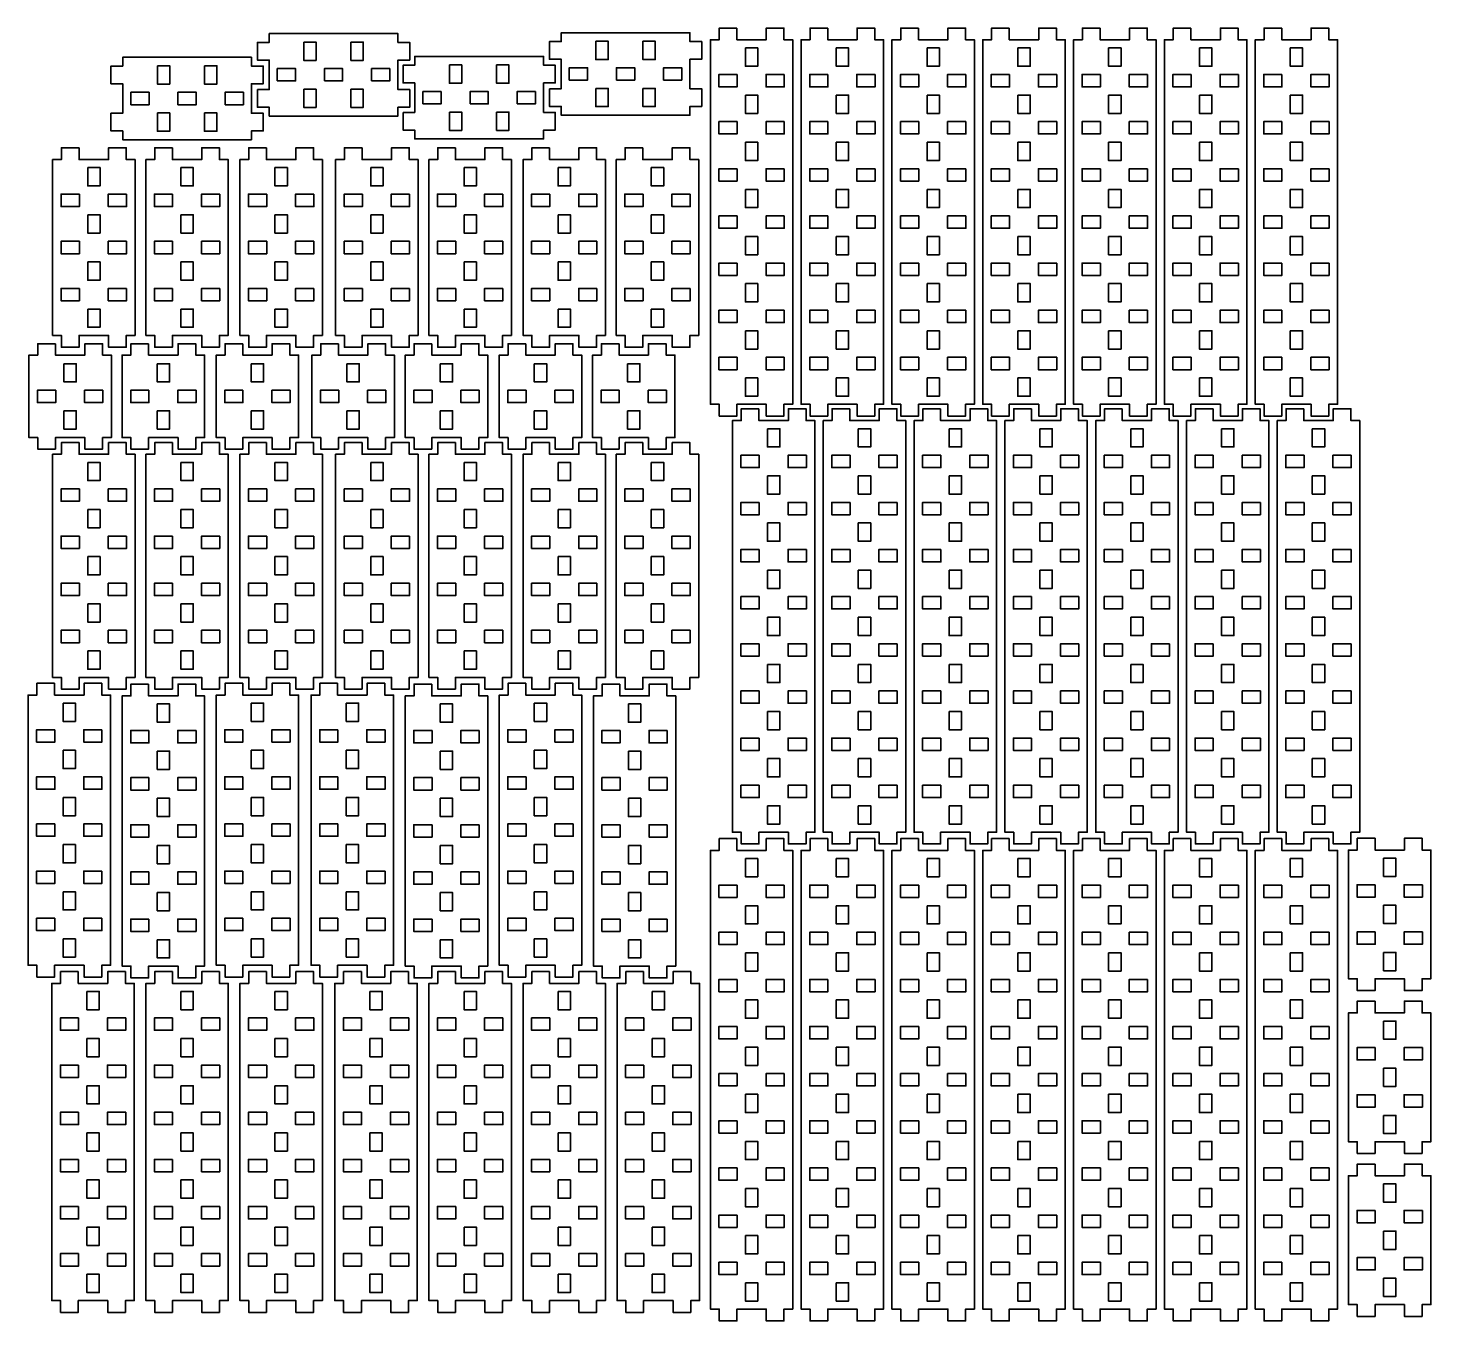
# Model space of a CAD drawing. Header units: inches. Extents: x 0 to 23.8, y 0 to 21.9.
import ezdxf

# ---------------------------------------------------------------- set-up
doc = ezdxf.new("R2010")
doc.units = ezdxf.units.IN
doc.header["$MEASUREMENT"] = 0
doc.layers.add('Layer 1', color=7, linetype='Continuous')

# ---------------------------------------------------------------- blocks, each defined once
blk = doc.blocks.new('block 3')
at = {"layer": 'Layer 1', "color": 7, "lineweight": 35, "true_color": 0xffffff}
for points in [[(19.887, 7.847), (20.097, 7.847), (20.097, 7.537), (19.887, 7.537), (19.887, 7.847)], [(19.747, 7.397), (19.747, 7.187), (19.437, 7.187), (19.437, 7.397), (19.747, 7.397)], [(20.547, 7.397), (20.547, 7.187), (20.237, 7.187), (20.237, 7.397), (20.547, 7.397)], [(19.887, 7.047), (20.097, 7.047), (20.097, 6.737), (19.887, 6.737), (19.887, 7.047)], [(19.747, 6.597), (19.747, 6.387), (19.437, 6.387), (19.437, 6.597), (19.747, 6.597)], [(20.547, 6.597), (20.547, 6.387), (20.237, 6.387), (20.237, 6.597), (20.547, 6.597)], [(19.887, 6.247), (20.097, 6.247), (20.097, 5.937), (19.887, 5.937), (19.887, 6.247)], [(19.747, 5.797), (19.747, 5.587), (19.437, 5.587), (19.437, 5.797), (19.747, 5.797)], [(20.547, 5.797), (20.547, 5.587), (20.237, 5.587), (20.237, 5.797), (20.547, 5.797)], [(19.887, 5.447), (20.097, 5.447), (20.097, 5.137), (19.887, 5.137), (19.887, 5.447)], [(19.747, 4.997), (19.747, 4.787), (19.437, 4.787), (19.437, 4.997), (19.747, 4.997)], [(20.547, 4.997), (20.547, 4.787), (20.237, 4.787), (20.237, 4.997), (20.547, 4.997)], [(19.887, 4.647), (20.097, 4.647), (20.097, 4.337), (19.887, 4.337), (19.887, 4.647)], [(19.747, 4.197), (19.747, 3.987), (19.437, 3.987), (19.437, 4.197), (19.747, 4.197)], [(20.547, 4.197), (20.547, 3.987), (20.237, 3.987), (20.237, 4.197), (20.547, 4.197)], [(19.887, 3.847), (20.097, 3.847), (20.097, 3.537), (19.887, 3.537), (19.887, 3.847)], [(19.747, 3.397), (19.747, 3.187), (19.437, 3.187), (19.437, 3.397), (19.747, 3.397)], [(20.547, 3.397), (20.547, 3.187), (20.237, 3.187), (20.237, 3.397), (20.547, 3.397)], [(19.887, 3.047), (20.097, 3.047), (20.097, 2.737), (19.887, 2.737), (19.887, 3.047)], [(19.747, 2.597), (19.747, 2.387), (19.437, 2.387), (19.437, 2.597), (19.747, 2.597)], [(20.547, 2.597), (20.547, 2.387), (20.237, 2.387), (20.237, 2.597), (20.547, 2.597)], [(19.887, 2.247), (20.097, 2.247), (20.097, 1.937), (19.887, 1.937), (19.887, 2.247)], [(19.747, 1.797), (19.747, 1.587), (19.437, 1.587), (19.437, 1.797), (19.747, 1.797)], [(20.547, 1.797), (20.547, 1.587), (20.237, 1.587), (20.237, 1.797), (20.547, 1.797)], [(19.887, 1.447), (20.097, 1.447), (20.097, 1.137), (19.887, 1.137), (19.887, 1.447)], [(19.747, 0.997), (19.747, 0.787), (19.437, 0.787), (19.437, 0.997), (19.747, 0.997)], [(20.547, 0.997), (20.547, 0.787), (20.237, 0.787), (20.237, 0.997), (20.547, 0.997)], [(19.887, 0.647), (20.097, 0.647), (20.097, 0.337), (19.887, 0.337), (19.887, 0.647)]]:
    blk.add_lwpolyline(points, dxfattribs=at)
blk = doc.blocks.new('block 2')
at = {"layer": 'Layer 1', "color": 7, "lineweight": 35, "true_color": 0xffffff}
blk.add_lwpolyline([(19.742, 8.185), (19.442, 8.185), (19.442, 7.985), (19.292, 7.985), (19.292, 0.2), (19.442, 0.2), (19.442, 0), (19.742, 0), (19.742, 0.2), (20.242, 0.2), (20.242, 0), (20.542, 0), (20.542, 0.2), (20.692, 0.2), (20.692, 7.985), (20.542, 7.985), (20.542, 8.185), (20.242, 8.185), (20.242, 7.985), (19.742, 7.985), (19.742, 8.185)], dxfattribs=at)
at = {"layer": 'Layer 1'}
blk.add_blockref('block 3', (0, 0), dxfattribs=at)
blk = doc.blocks.new('block 5')
at = {"layer": 'Layer 1', "color": 7, "lineweight": 35, "true_color": 0xffffff}
for points in [[(18.345, 7.847), (18.555, 7.847), (18.555, 7.537), (18.345, 7.537), (18.345, 7.847)], [(18.205, 7.397), (18.205, 7.187), (17.895, 7.187), (17.895, 7.397), (18.205, 7.397)], [(19.005, 7.397), (19.005, 7.187), (18.695, 7.187), (18.695, 7.397), (19.005, 7.397)], [(18.345, 7.047), (18.555, 7.047), (18.555, 6.737), (18.345, 6.737), (18.345, 7.047)], [(18.205, 6.597), (18.205, 6.387), (17.895, 6.387), (17.895, 6.597), (18.205, 6.597)], [(19.005, 6.597), (19.005, 6.387), (18.695, 6.387), (18.695, 6.597), (19.005, 6.597)], [(18.345, 6.247), (18.555, 6.247), (18.555, 5.937), (18.345, 5.937), (18.345, 6.247)], [(18.205, 5.797), (18.205, 5.587), (17.895, 5.587), (17.895, 5.797), (18.205, 5.797)], [(19.005, 5.797), (19.005, 5.587), (18.695, 5.587), (18.695, 5.797), (19.005, 5.797)], [(18.345, 5.447), (18.555, 5.447), (18.555, 5.137), (18.345, 5.137), (18.345, 5.447)], [(18.205, 4.997), (18.205, 4.787), (17.895, 4.787), (17.895, 4.997), (18.205, 4.997)], [(19.005, 4.997), (19.005, 4.787), (18.695, 4.787), (18.695, 4.997), (19.005, 4.997)], [(18.345, 4.647), (18.555, 4.647), (18.555, 4.337), (18.345, 4.337), (18.345, 4.647)], [(18.205, 4.197), (18.205, 3.987), (17.895, 3.987), (17.895, 4.197), (18.205, 4.197)], [(19.005, 4.197), (19.005, 3.987), (18.695, 3.987), (18.695, 4.197), (19.005, 4.197)], [(18.345, 3.847), (18.555, 3.847), (18.555, 3.537), (18.345, 3.537), (18.345, 3.847)], [(18.205, 3.397), (18.205, 3.187), (17.895, 3.187), (17.895, 3.397), (18.205, 3.397)], [(19.005, 3.397), (19.005, 3.187), (18.695, 3.187), (18.695, 3.397), (19.005, 3.397)], [(18.345, 3.047), (18.555, 3.047), (18.555, 2.737), (18.345, 2.737), (18.345, 3.047)], [(18.205, 2.597), (18.205, 2.387), (17.895, 2.387), (17.895, 2.597), (18.205, 2.597)], [(19.005, 2.597), (19.005, 2.387), (18.695, 2.387), (18.695, 2.597), (19.005, 2.597)], [(18.345, 2.247), (18.555, 2.247), (18.555, 1.937), (18.345, 1.937), (18.345, 2.247)], [(18.205, 1.797), (18.205, 1.587), (17.895, 1.587), (17.895, 1.797), (18.205, 1.797)], [(19.005, 1.797), (19.005, 1.587), (18.695, 1.587), (18.695, 1.797), (19.005, 1.797)], [(18.345, 1.447), (18.555, 1.447), (18.555, 1.137), (18.345, 1.137), (18.345, 1.447)], [(18.205, 0.997), (18.205, 0.787), (17.895, 0.787), (17.895, 0.997), (18.205, 0.997)], [(19.005, 0.997), (19.005, 0.787), (18.695, 0.787), (18.695, 0.997), (19.005, 0.997)], [(18.345, 0.647), (18.555, 0.647), (18.555, 0.337), (18.345, 0.337), (18.345, 0.647)]]:
    blk.add_lwpolyline(points, dxfattribs=at)
blk = doc.blocks.new('block 4')
at = {"layer": 'Layer 1', "color": 7, "lineweight": 35, "true_color": 0xffffff}
blk.add_lwpolyline([(18.2, 8.185), (17.9, 8.185), (17.9, 7.985), (17.75, 7.985), (17.75, 0.2), (17.9, 0.2), (17.9, 0), (18.2, 0), (18.2, 0.2), (18.7, 0.2), (18.7, 0), (19, 0), (19, 0.2), (19.15, 0.2), (19.15, 7.985), (19, 7.985), (19, 8.185), (18.7, 8.185), (18.7, 7.985), (18.2, 7.985), (18.2, 8.185)], dxfattribs=at)
at = {"layer": 'Layer 1'}
blk.add_blockref('block 5', (0, 0), dxfattribs=at)
blk = doc.blocks.new('block 7')
at = {"layer": 'Layer 1', "color": 7, "lineweight": 35, "true_color": 0xffffff}
for points in [[(20.262, 15.142), (20.472, 15.142), (20.472, 14.832), (20.262, 14.832), (20.262, 15.142)], [(20.122, 14.692), (20.122, 14.482), (19.812, 14.482), (19.812, 14.692), (20.122, 14.692)], [(20.922, 14.692), (20.922, 14.482), (20.612, 14.482), (20.612, 14.692), (20.922, 14.692)], [(20.262, 14.342), (20.472, 14.342), (20.472, 14.032), (20.262, 14.032), (20.262, 14.342)], [(20.122, 13.892), (20.122, 13.682), (19.812, 13.682), (19.812, 13.892), (20.122, 13.892)], [(20.922, 13.892), (20.922, 13.682), (20.612, 13.682), (20.612, 13.892), (20.922, 13.892)], [(20.262, 13.542), (20.472, 13.542), (20.472, 13.232), (20.262, 13.232), (20.262, 13.542)], [(20.122, 13.092), (20.122, 12.882), (19.812, 12.882), (19.812, 13.092), (20.122, 13.092)], [(20.922, 13.092), (20.922, 12.882), (20.612, 12.882), (20.612, 13.092), (20.922, 13.092)], [(20.262, 12.742), (20.472, 12.742), (20.472, 12.432), (20.262, 12.432), (20.262, 12.742)], [(20.122, 12.292), (20.122, 12.082), (19.812, 12.082), (19.812, 12.292), (20.122, 12.292)], [(20.922, 12.292), (20.922, 12.082), (20.612, 12.082), (20.612, 12.292), (20.922, 12.292)], [(20.262, 11.942), (20.472, 11.942), (20.472, 11.632), (20.262, 11.632), (20.262, 11.942)], [(20.122, 11.492), (20.122, 11.282), (19.812, 11.282), (19.812, 11.492), (20.122, 11.492)], [(20.922, 11.492), (20.922, 11.282), (20.612, 11.282), (20.612, 11.492), (20.922, 11.492)], [(20.262, 11.142), (20.472, 11.142), (20.472, 10.832), (20.262, 10.832), (20.262, 11.142)], [(20.122, 10.692), (20.122, 10.482), (19.812, 10.482), (19.812, 10.692), (20.122, 10.692)], [(20.922, 10.692), (20.922, 10.482), (20.612, 10.482), (20.612, 10.692), (20.922, 10.692)], [(20.262, 10.342), (20.472, 10.342), (20.472, 10.032), (20.262, 10.032), (20.262, 10.342)], [(20.122, 9.892), (20.122, 9.682), (19.812, 9.682), (19.812, 9.892), (20.122, 9.892)], [(20.922, 9.892), (20.922, 9.682), (20.612, 9.682), (20.612, 9.892), (20.922, 9.892)], [(20.262, 9.542), (20.472, 9.542), (20.472, 9.232), (20.262, 9.232), (20.262, 9.542)], [(20.122, 9.092), (20.122, 8.882), (19.812, 8.882), (19.812, 9.092), (20.122, 9.092)], [(20.922, 9.092), (20.922, 8.882), (20.612, 8.882), (20.612, 9.092), (20.922, 9.092)], [(20.262, 8.742), (20.472, 8.742), (20.472, 8.432), (20.262, 8.432), (20.262, 8.742)]]:
    blk.add_lwpolyline(points, dxfattribs=at)
blk = doc.blocks.new('block 6')
at = {"layer": 'Layer 1', "color": 7, "lineweight": 35, "true_color": 0xffffff}
blk.add_lwpolyline([(20.117, 15.479), (19.817, 15.479), (19.817, 15.279), (19.667, 15.279), (19.667, 8.294), (19.817, 8.294), (19.817, 8.094), (20.117, 8.094), (20.117, 8.294), (20.617, 8.294), (20.617, 8.094), (20.917, 8.094), (20.917, 8.294), (21.067, 8.294), (21.067, 15.279), (20.917, 15.279), (20.917, 15.479), (20.617, 15.479), (20.617, 15.279), (20.117, 15.279), (20.117, 15.479)], dxfattribs=at)
at = {"layer": 'Layer 1'}
blk.add_blockref('block 7', (0, 0), dxfattribs=at)
blk = doc.blocks.new('block 9')
at = {"layer": 'Layer 1', "color": 7, "lineweight": 35, "true_color": 0xffffff}
for points in [[(18.72, 15.142), (18.93, 15.142), (18.93, 14.832), (18.72, 14.832), (18.72, 15.142)], [(18.58, 14.692), (18.58, 14.482), (18.27, 14.482), (18.27, 14.692), (18.58, 14.692)], [(19.38, 14.692), (19.38, 14.482), (19.07, 14.482), (19.07, 14.692), (19.38, 14.692)], [(18.72, 14.342), (18.93, 14.342), (18.93, 14.032), (18.72, 14.032), (18.72, 14.342)], [(18.58, 13.892), (18.58, 13.682), (18.27, 13.682), (18.27, 13.892), (18.58, 13.892)], [(19.38, 13.892), (19.38, 13.682), (19.07, 13.682), (19.07, 13.892), (19.38, 13.892)], [(18.72, 13.542), (18.93, 13.542), (18.93, 13.232), (18.72, 13.232), (18.72, 13.542)], [(18.58, 13.092), (18.58, 12.882), (18.27, 12.882), (18.27, 13.092), (18.58, 13.092)], [(19.38, 13.092), (19.38, 12.882), (19.07, 12.882), (19.07, 13.092), (19.38, 13.092)], [(18.72, 12.742), (18.93, 12.742), (18.93, 12.432), (18.72, 12.432), (18.72, 12.742)], [(18.58, 12.292), (18.58, 12.082), (18.27, 12.082), (18.27, 12.292), (18.58, 12.292)], [(19.38, 12.292), (19.38, 12.082), (19.07, 12.082), (19.07, 12.292), (19.38, 12.292)], [(18.72, 11.942), (18.93, 11.942), (18.93, 11.632), (18.72, 11.632), (18.72, 11.942)], [(18.58, 11.492), (18.58, 11.282), (18.27, 11.282), (18.27, 11.492), (18.58, 11.492)], [(19.38, 11.492), (19.38, 11.282), (19.07, 11.282), (19.07, 11.492), (19.38, 11.492)], [(18.72, 11.142), (18.93, 11.142), (18.93, 10.832), (18.72, 10.832), (18.72, 11.142)], [(18.58, 10.692), (18.58, 10.482), (18.27, 10.482), (18.27, 10.692), (18.58, 10.692)], [(19.38, 10.692), (19.38, 10.482), (19.07, 10.482), (19.07, 10.692), (19.38, 10.692)], [(18.72, 10.342), (18.93, 10.342), (18.93, 10.032), (18.72, 10.032), (18.72, 10.342)], [(18.58, 9.892), (18.58, 9.682), (18.27, 9.682), (18.27, 9.892), (18.58, 9.892)], [(19.38, 9.892), (19.38, 9.682), (19.07, 9.682), (19.07, 9.892), (19.38, 9.892)], [(18.72, 9.542), (18.93, 9.542), (18.93, 9.232), (18.72, 9.232), (18.72, 9.542)], [(18.58, 9.092), (18.58, 8.882), (18.27, 8.882), (18.27, 9.092), (18.58, 9.092)], [(19.38, 9.092), (19.38, 8.882), (19.07, 8.882), (19.07, 9.092), (19.38, 9.092)], [(18.72, 8.742), (18.93, 8.742), (18.93, 8.432), (18.72, 8.432), (18.72, 8.742)]]:
    blk.add_lwpolyline(points, dxfattribs=at)
blk = doc.blocks.new('block 8')
at = {"layer": 'Layer 1', "color": 7, "lineweight": 35, "true_color": 0xffffff}
blk.add_lwpolyline([(18.575, 15.479), (18.275, 15.479), (18.275, 15.279), (18.125, 15.279), (18.125, 8.294), (18.275, 8.294), (18.275, 8.094), (18.575, 8.094), (18.575, 8.294), (19.075, 8.294), (19.075, 8.094), (19.375, 8.094), (19.375, 8.294), (19.525, 8.294), (19.525, 15.279), (19.375, 15.279), (19.375, 15.479), (19.075, 15.479), (19.075, 15.279), (18.575, 15.279), (18.575, 15.479)], dxfattribs=at)
at = {"layer": 'Layer 1'}
blk.add_blockref('block 9', (0, 0), dxfattribs=at)
blk = doc.blocks.new('block 11')
at = {"layer": 'Layer 1', "color": 7, "lineweight": 35, "true_color": 0xffffff}
for points in [[(10.595, 5.592), (10.805, 5.592), (10.805, 5.282), (10.595, 5.282), (10.595, 5.592)], [(10.455, 5.142), (10.455, 4.932), (10.145, 4.932), (10.145, 5.142), (10.455, 5.142)], [(11.255, 5.142), (11.255, 4.932), (10.945, 4.932), (10.945, 5.142), (11.255, 5.142)], [(10.595, 4.792), (10.805, 4.792), (10.805, 4.482), (10.595, 4.482), (10.595, 4.792)], [(10.455, 4.342), (10.455, 4.132), (10.145, 4.132), (10.145, 4.342), (10.455, 4.342)], [(11.255, 4.342), (11.255, 4.132), (10.945, 4.132), (10.945, 4.342), (11.255, 4.342)], [(10.595, 3.992), (10.805, 3.992), (10.805, 3.682), (10.595, 3.682), (10.595, 3.992)], [(10.455, 3.542), (10.455, 3.332), (10.145, 3.332), (10.145, 3.542), (10.455, 3.542)], [(11.255, 3.542), (11.255, 3.332), (10.945, 3.332), (10.945, 3.542), (11.255, 3.542)], [(10.595, 3.192), (10.805, 3.192), (10.805, 2.882), (10.595, 2.882), (10.595, 3.192)], [(10.455, 2.742), (10.455, 2.532), (10.145, 2.532), (10.145, 2.742), (10.455, 2.742)], [(11.255, 2.742), (11.255, 2.532), (10.945, 2.532), (10.945, 2.742), (11.255, 2.742)], [(10.595, 2.392), (10.805, 2.392), (10.805, 2.082), (10.595, 2.082), (10.595, 2.392)], [(10.455, 1.942), (10.455, 1.732), (10.145, 1.732), (10.145, 1.942), (10.455, 1.942)], [(11.255, 1.942), (11.255, 1.732), (10.945, 1.732), (10.945, 1.942), (11.255, 1.942)], [(10.595, 1.592), (10.805, 1.592), (10.805, 1.282), (10.595, 1.282), (10.595, 1.592)], [(10.455, 1.142), (10.455, 0.932), (10.145, 0.932), (10.145, 1.142), (10.455, 1.142)], [(11.255, 1.142), (11.255, 0.932), (10.945, 0.932), (10.945, 1.142), (11.255, 1.142)], [(10.595, 0.792), (10.805, 0.792), (10.805, 0.482), (10.595, 0.482), (10.595, 0.792)]]:
    blk.add_lwpolyline(points, dxfattribs=at)
blk = doc.blocks.new('block 10')
at = {"layer": 'Layer 1', "color": 7, "lineweight": 35, "true_color": 0xffffff}
blk.add_lwpolyline([(10.45, 5.929), (10.15, 5.929), (10.15, 5.729), (10, 5.729), (10, 0.344), (10.15, 0.344), (10.15, 0.144), (10.45, 0.144), (10.45, 0.344), (10.95, 0.344), (10.95, 0.144), (11.25, 0.144), (11.25, 0.344), (11.4, 0.344), (11.4, 5.729), (11.25, 5.729), (11.25, 5.929), (10.95, 5.929), (10.95, 5.729), (10.45, 5.729), (10.45, 5.929)], dxfattribs=at)
at = {"layer": 'Layer 1'}
blk.add_blockref('block 11', (0, 0), dxfattribs=at)
blk = doc.blocks.new('block 13')
at = {"layer": 'Layer 1', "color": 7, "lineweight": 35, "true_color": 0xffffff}
for points in [[(10.192, 10.47), (10.402, 10.47), (10.402, 10.16), (10.192, 10.16), (10.192, 10.47)], [(10.052, 10.02), (10.052, 9.81), (9.742, 9.81), (9.742, 10.02), (10.052, 10.02)], [(10.852, 10.02), (10.852, 9.81), (10.542, 9.81), (10.542, 10.02), (10.852, 10.02)], [(10.192, 9.67), (10.402, 9.67), (10.402, 9.36), (10.192, 9.36), (10.192, 9.67)], [(10.052, 9.22), (10.052, 9.01), (9.742, 9.01), (9.742, 9.22), (10.052, 9.22)], [(10.852, 9.22), (10.852, 9.01), (10.542, 9.01), (10.542, 9.22), (10.852, 9.22)], [(10.192, 8.87), (10.402, 8.87), (10.402, 8.56), (10.192, 8.56), (10.192, 8.87)], [(10.052, 8.42), (10.052, 8.21), (9.742, 8.21), (9.742, 8.42), (10.052, 8.42)], [(10.852, 8.42), (10.852, 8.21), (10.542, 8.21), (10.542, 8.42), (10.852, 8.42)], [(10.192, 8.07), (10.402, 8.07), (10.402, 7.76), (10.192, 7.76), (10.192, 8.07)], [(10.052, 7.62), (10.052, 7.41), (9.742, 7.41), (9.742, 7.62), (10.052, 7.62)], [(10.852, 7.62), (10.852, 7.41), (10.542, 7.41), (10.542, 7.62), (10.852, 7.62)], [(10.192, 7.27), (10.402, 7.27), (10.402, 6.96), (10.192, 6.96), (10.192, 7.27)], [(10.052, 6.82), (10.052, 6.61), (9.742, 6.61), (9.742, 6.82), (10.052, 6.82)], [(10.852, 6.82), (10.852, 6.61), (10.542, 6.61), (10.542, 6.82), (10.852, 6.82)], [(10.192, 6.47), (10.402, 6.47), (10.402, 6.16), (10.192, 6.16), (10.192, 6.47)]]:
    blk.add_lwpolyline(points, dxfattribs=at)
blk = doc.blocks.new('block 12')
at = {"layer": 'Layer 1', "color": 7, "lineweight": 35, "true_color": 0xffffff}
blk.add_lwpolyline([(10.047, 10.807), (9.747, 10.807), (9.747, 10.607), (9.597, 10.607), (9.597, 6.022), (9.747, 6.022), (9.747, 5.822), (10.047, 5.822), (10.047, 6.022), (10.547, 6.022), (10.547, 5.822), (10.847, 5.822), (10.847, 6.022), (10.997, 6.022), (10.997, 10.607), (10.847, 10.607), (10.847, 10.807), (10.547, 10.807), (10.547, 10.607), (10.047, 10.607), (10.047, 10.807)], dxfattribs=at)
at = {"layer": 'Layer 1'}
blk.add_blockref('block 13', (0, 0), dxfattribs=at)
blk = doc.blocks.new('block 15')
at = {"layer": 'Layer 1', "color": 7, "lineweight": 35, "true_color": 0xffffff}
for points in [[(10.581, 14.57), (10.791, 14.57), (10.791, 14.26), (10.581, 14.26), (10.581, 14.57)], [(10.441, 14.12), (10.441, 13.91), (10.131, 13.91), (10.131, 14.12), (10.441, 14.12)], [(11.241, 14.12), (11.241, 13.91), (10.931, 13.91), (10.931, 14.12), (11.241, 14.12)], [(10.581, 13.77), (10.791, 13.77), (10.791, 13.46), (10.581, 13.46), (10.581, 13.77)], [(10.441, 13.32), (10.441, 13.11), (10.131, 13.11), (10.131, 13.32), (10.441, 13.32)], [(11.241, 13.32), (11.241, 13.11), (10.931, 13.11), (10.931, 13.32), (11.241, 13.32)], [(10.581, 12.97), (10.791, 12.97), (10.791, 12.66), (10.581, 12.66), (10.581, 12.97)], [(10.441, 12.52), (10.441, 12.31), (10.131, 12.31), (10.131, 12.52), (10.441, 12.52)], [(11.241, 12.52), (11.241, 12.31), (10.931, 12.31), (10.931, 12.52), (11.241, 12.52)], [(10.581, 12.17), (10.791, 12.17), (10.791, 11.86), (10.581, 11.86), (10.581, 12.17)], [(10.441, 11.72), (10.441, 11.51), (10.131, 11.51), (10.131, 11.72), (10.441, 11.72)], [(11.241, 11.72), (11.241, 11.51), (10.931, 11.51), (10.931, 11.72), (11.241, 11.72)], [(10.581, 11.37), (10.791, 11.37), (10.791, 11.06), (10.581, 11.06), (10.581, 11.37)]]:
    blk.add_lwpolyline(points, dxfattribs=at)
blk = doc.blocks.new('block 14')
at = {"layer": 'Layer 1', "color": 7, "lineweight": 35, "true_color": 0xffffff}
blk.add_lwpolyline([(10.436, 14.907), (10.136, 14.907), (10.136, 14.707), (9.986, 14.707), (9.986, 10.922), (10.136, 10.922), (10.136, 10.722), (10.436, 10.722), (10.436, 10.922), (10.936, 10.922), (10.936, 10.722), (11.236, 10.722), (11.236, 10.922), (11.386, 10.922), (11.386, 14.707), (11.236, 14.707), (11.236, 14.907), (10.936, 14.907), (10.936, 14.707), (10.436, 14.707), (10.436, 14.907)], dxfattribs=at)
at = {"layer": 'Layer 1'}
blk.add_blockref('block 15', (0, 0), dxfattribs=at)
blk = doc.blocks.new('block 17')
at = {"layer": 'Layer 1', "color": 7, "lineweight": 35, "true_color": 0xffffff}
for points in [[(19.887, 21.603), (20.097, 21.603), (20.097, 21.293), (19.887, 21.293), (19.887, 21.603)], [(19.747, 21.153), (19.747, 20.943), (19.437, 20.943), (19.437, 21.153), (19.747, 21.153)], [(20.547, 21.153), (20.547, 20.943), (20.237, 20.943), (20.237, 21.153), (20.547, 21.153)], [(19.887, 20.803), (20.097, 20.803), (20.097, 20.493), (19.887, 20.493), (19.887, 20.803)], [(19.747, 20.353), (19.747, 20.143), (19.437, 20.143), (19.437, 20.353), (19.747, 20.353)], [(20.547, 20.353), (20.547, 20.143), (20.237, 20.143), (20.237, 20.353), (20.547, 20.353)], [(19.887, 20.003), (20.097, 20.003), (20.097, 19.693), (19.887, 19.693), (19.887, 20.003)], [(19.747, 19.553), (19.747, 19.343), (19.437, 19.343), (19.437, 19.553), (19.747, 19.553)], [(20.547, 19.553), (20.547, 19.343), (20.237, 19.343), (20.237, 19.553), (20.547, 19.553)], [(19.887, 19.203), (20.097, 19.203), (20.097, 18.893), (19.887, 18.893), (19.887, 19.203)], [(19.747, 18.753), (19.747, 18.543), (19.437, 18.543), (19.437, 18.753), (19.747, 18.753)], [(20.547, 18.753), (20.547, 18.543), (20.237, 18.543), (20.237, 18.753), (20.547, 18.753)], [(19.887, 18.403), (20.097, 18.403), (20.097, 18.093), (19.887, 18.093), (19.887, 18.403)], [(19.747, 17.953), (19.747, 17.743), (19.437, 17.743), (19.437, 17.953), (19.747, 17.953)], [(20.547, 17.953), (20.547, 17.743), (20.237, 17.743), (20.237, 17.953), (20.547, 17.953)], [(19.887, 17.603), (20.097, 17.603), (20.097, 17.293), (19.887, 17.293), (19.887, 17.603)], [(19.747, 17.153), (19.747, 16.943), (19.437, 16.943), (19.437, 17.153), (19.747, 17.153)], [(20.547, 17.153), (20.547, 16.943), (20.237, 16.943), (20.237, 17.153), (20.547, 17.153)], [(19.887, 16.803), (20.097, 16.803), (20.097, 16.493), (19.887, 16.493), (19.887, 16.803)], [(19.747, 16.353), (19.747, 16.143), (19.437, 16.143), (19.437, 16.353), (19.747, 16.353)], [(20.547, 16.353), (20.547, 16.143), (20.237, 16.143), (20.237, 16.353), (20.547, 16.353)], [(19.887, 16.003), (20.097, 16.003), (20.097, 15.693), (19.887, 15.693), (19.887, 16.003)]]:
    blk.add_lwpolyline(points, dxfattribs=at)
blk = doc.blocks.new('block 16')
at = {"layer": 'Layer 1', "color": 7, "lineweight": 35, "true_color": 0xffffff}
blk.add_lwpolyline([(19.742, 21.941), (19.442, 21.941), (19.442, 21.741), (19.292, 21.741), (19.292, 15.556), (19.442, 15.556), (19.442, 15.356), (19.742, 15.356), (19.742, 15.556), (20.242, 15.556), (20.242, 15.356), (20.542, 15.356), (20.542, 15.556), (20.692, 15.556), (20.692, 21.741), (20.542, 21.741), (20.542, 21.941), (20.242, 21.941), (20.242, 21.741), (19.742, 21.741), (19.742, 21.941)], dxfattribs=at)
at = {"layer": 'Layer 1'}
blk.add_blockref('block 17', (0, 0), dxfattribs=at)
blk = doc.blocks.new('block 19')
at = {"layer": 'Layer 1', "color": 7, "lineweight": 35, "true_color": 0xffffff}
for points in [[(18.345, 21.603), (18.555, 21.603), (18.555, 21.293), (18.345, 21.293), (18.345, 21.603)], [(18.205, 21.153), (18.205, 20.943), (17.895, 20.943), (17.895, 21.153), (18.205, 21.153)], [(19.005, 21.153), (19.005, 20.943), (18.695, 20.943), (18.695, 21.153), (19.005, 21.153)], [(18.345, 20.803), (18.555, 20.803), (18.555, 20.493), (18.345, 20.493), (18.345, 20.803)], [(18.205, 20.353), (18.205, 20.143), (17.895, 20.143), (17.895, 20.353), (18.205, 20.353)], [(19.005, 20.353), (19.005, 20.143), (18.695, 20.143), (18.695, 20.353), (19.005, 20.353)], [(18.345, 20.003), (18.555, 20.003), (18.555, 19.693), (18.345, 19.693), (18.345, 20.003)], [(18.205, 19.553), (18.205, 19.343), (17.895, 19.343), (17.895, 19.553), (18.205, 19.553)], [(19.005, 19.553), (19.005, 19.343), (18.695, 19.343), (18.695, 19.553), (19.005, 19.553)], [(18.345, 19.203), (18.555, 19.203), (18.555, 18.893), (18.345, 18.893), (18.345, 19.203)], [(18.205, 18.753), (18.205, 18.543), (17.895, 18.543), (17.895, 18.753), (18.205, 18.753)], [(19.005, 18.753), (19.005, 18.543), (18.695, 18.543), (18.695, 18.753), (19.005, 18.753)], [(18.345, 18.403), (18.555, 18.403), (18.555, 18.093), (18.345, 18.093), (18.345, 18.403)], [(18.205, 17.953), (18.205, 17.743), (17.895, 17.743), (17.895, 17.953), (18.205, 17.953)], [(19.005, 17.953), (19.005, 17.743), (18.695, 17.743), (18.695, 17.953), (19.005, 17.953)], [(18.345, 17.603), (18.555, 17.603), (18.555, 17.293), (18.345, 17.293), (18.345, 17.603)], [(18.205, 17.153), (18.205, 16.943), (17.895, 16.943), (17.895, 17.153), (18.205, 17.153)], [(19.005, 17.153), (19.005, 16.943), (18.695, 16.943), (18.695, 17.153), (19.005, 17.153)], [(18.345, 16.803), (18.555, 16.803), (18.555, 16.493), (18.345, 16.493), (18.345, 16.803)], [(18.205, 16.353), (18.205, 16.143), (17.895, 16.143), (17.895, 16.353), (18.205, 16.353)], [(19.005, 16.353), (19.005, 16.143), (18.695, 16.143), (18.695, 16.353), (19.005, 16.353)], [(18.345, 16.003), (18.555, 16.003), (18.555, 15.693), (18.345, 15.693), (18.345, 16.003)]]:
    blk.add_lwpolyline(points, dxfattribs=at)
blk = doc.blocks.new('block 18')
at = {"layer": 'Layer 1', "color": 7, "lineweight": 35, "true_color": 0xffffff}
blk.add_lwpolyline([(18.2, 21.941), (17.9, 21.941), (17.9, 21.741), (17.75, 21.741), (17.75, 15.556), (17.9, 15.556), (17.9, 15.356), (18.2, 15.356), (18.2, 15.556), (18.7, 15.556), (18.7, 15.356), (19, 15.356), (19, 15.556), (19.15, 15.556), (19.15, 21.741), (19, 21.741), (19, 21.941), (18.7, 21.941), (18.7, 21.741), (18.2, 21.741), (18.2, 21.941)], dxfattribs=at)
at = {"layer": 'Layer 1'}
blk.add_blockref('block 19', (0, 0), dxfattribs=at)
blk = doc.blocks.new('block 21')
at = {"layer": 'Layer 1', "color": 7, "lineweight": 35, "true_color": 0xffffff}
for points in [[(10.178, 16.245), (10.388, 16.245), (10.388, 15.935), (10.178, 15.935), (10.178, 16.245)], [(10.038, 15.795), (10.038, 15.585), (9.728, 15.585), (9.728, 15.795), (10.038, 15.795)], [(10.838, 15.795), (10.838, 15.585), (10.528, 15.585), (10.528, 15.795), (10.838, 15.795)], [(10.178, 15.445), (10.388, 15.445), (10.388, 15.135), (10.178, 15.135), (10.178, 15.445)]]:
    blk.add_lwpolyline(points, dxfattribs=at)
blk = doc.blocks.new('block 20')
at = {"layer": 'Layer 1', "color": 7, "lineweight": 35, "true_color": 0xffffff}
blk.add_lwpolyline([(10.033, 16.582), (9.733, 16.582), (9.733, 16.39), (9.583, 16.39), (9.583, 14.99), (9.733, 14.99), (9.733, 14.797), (10.033, 14.797), (10.033, 14.99), (10.533, 14.99), (10.533, 14.797), (10.833, 14.797), (10.833, 14.99), (10.983, 14.99), (10.983, 16.39), (10.833, 16.39), (10.833, 16.582), (10.533, 16.582), (10.533, 16.39), (10.033, 16.39), (10.033, 16.582)], dxfattribs=at)
at = {"layer": 'Layer 1'}
blk.add_blockref('block 21', (0, 0), dxfattribs=at)
blk = doc.blocks.new('block 23')
at = {"layer": 'Layer 1', "color": 7, "lineweight": 35, "true_color": 0xffffff}
for points in [[(10.581, 19.572), (10.791, 19.572), (10.791, 19.262), (10.581, 19.262), (10.581, 19.572)], [(10.441, 19.122), (10.441, 18.912), (10.131, 18.912), (10.131, 19.122), (10.441, 19.122)], [(11.241, 19.122), (11.241, 18.912), (10.931, 18.912), (10.931, 19.122), (11.241, 19.122)], [(10.581, 18.772), (10.791, 18.772), (10.791, 18.462), (10.581, 18.462), (10.581, 18.772)], [(10.441, 18.322), (10.441, 18.112), (10.131, 18.112), (10.131, 18.322), (10.441, 18.322)], [(11.241, 18.322), (11.241, 18.112), (10.931, 18.112), (10.931, 18.322), (11.241, 18.322)], [(10.581, 17.972), (10.791, 17.972), (10.791, 17.662), (10.581, 17.662), (10.581, 17.972)], [(10.441, 17.522), (10.441, 17.312), (10.131, 17.312), (10.131, 17.522), (10.441, 17.522)], [(11.241, 17.522), (11.241, 17.312), (10.931, 17.312), (10.931, 17.522), (11.241, 17.522)], [(10.581, 17.172), (10.791, 17.172), (10.791, 16.862), (10.581, 16.862), (10.581, 17.172)]]:
    blk.add_lwpolyline(points, dxfattribs=at)
blk = doc.blocks.new('block 22')
at = {"layer": 'Layer 1', "color": 7, "lineweight": 35, "true_color": 0xffffff}
blk.add_lwpolyline([(10.436, 19.91), (10.136, 19.91), (10.136, 19.71), (9.986, 19.71), (9.986, 16.725), (10.136, 16.725), (10.136, 16.525), (10.436, 16.525), (10.436, 16.725), (10.936, 16.725), (10.936, 16.525), (11.236, 16.525), (11.236, 16.725), (11.386, 16.725), (11.386, 19.71), (11.236, 19.71), (11.236, 19.91), (10.936, 19.91), (10.936, 19.71), (10.436, 19.71), (10.436, 19.91)], dxfattribs=at)
at = {"layer": 'Layer 1'}
blk.add_blockref('block 23', (0, 0), dxfattribs=at)
blk = doc.blocks.new('block 25')
at = {"layer": 'Layer 1', "color": 7, "lineweight": 35, "true_color": 0xffffff}
for points in [[(8.998, 5.592), (9.208, 5.592), (9.208, 5.282), (8.998, 5.282), (8.998, 5.592)], [(8.858, 5.142), (8.858, 4.932), (8.548, 4.932), (8.548, 5.142), (8.858, 5.142)], [(9.658, 5.142), (9.658, 4.932), (9.348, 4.932), (9.348, 5.142), (9.658, 5.142)], [(8.998, 4.792), (9.208, 4.792), (9.208, 4.482), (8.998, 4.482), (8.998, 4.792)], [(8.858, 4.342), (8.858, 4.132), (8.548, 4.132), (8.548, 4.342), (8.858, 4.342)], [(9.658, 4.342), (9.658, 4.132), (9.348, 4.132), (9.348, 4.342), (9.658, 4.342)], [(8.998, 3.992), (9.208, 3.992), (9.208, 3.682), (8.998, 3.682), (8.998, 3.992)], [(8.858, 3.542), (8.858, 3.332), (8.548, 3.332), (8.548, 3.542), (8.858, 3.542)], [(9.658, 3.542), (9.658, 3.332), (9.348, 3.332), (9.348, 3.542), (9.658, 3.542)], [(8.998, 3.192), (9.208, 3.192), (9.208, 2.882), (8.998, 2.882), (8.998, 3.192)], [(8.858, 2.742), (8.858, 2.532), (8.548, 2.532), (8.548, 2.742), (8.858, 2.742)], [(9.658, 2.742), (9.658, 2.532), (9.348, 2.532), (9.348, 2.742), (9.658, 2.742)], [(8.998, 2.392), (9.208, 2.392), (9.208, 2.082), (8.998, 2.082), (8.998, 2.392)], [(8.858, 1.942), (8.858, 1.732), (8.548, 1.732), (8.548, 1.942), (8.858, 1.942)], [(9.658, 1.942), (9.658, 1.732), (9.348, 1.732), (9.348, 1.942), (9.658, 1.942)], [(8.998, 1.592), (9.208, 1.592), (9.208, 1.282), (8.998, 1.282), (8.998, 1.592)], [(8.858, 1.142), (8.858, 0.932), (8.548, 0.932), (8.548, 1.142), (8.858, 1.142)], [(9.658, 1.142), (9.658, 0.932), (9.348, 0.932), (9.348, 1.142), (9.658, 1.142)], [(8.998, 0.792), (9.208, 0.792), (9.208, 0.482), (8.998, 0.482), (8.998, 0.792)]]:
    blk.add_lwpolyline(points, dxfattribs=at)
blk = doc.blocks.new('block 24')
at = {"layer": 'Layer 1', "color": 7, "lineweight": 35, "true_color": 0xffffff}
blk.add_lwpolyline([(8.853, 5.929), (8.553, 5.929), (8.553, 5.729), (8.403, 5.729), (8.403, 0.344), (8.553, 0.344), (8.553, 0.144), (8.853, 0.144), (8.853, 0.344), (9.353, 0.344), (9.353, 0.144), (9.653, 0.144), (9.653, 0.344), (9.803, 0.344), (9.803, 5.729), (9.653, 5.729), (9.653, 5.929), (9.353, 5.929), (9.353, 5.729), (8.853, 5.729), (8.853, 5.929)], dxfattribs=at)
at = {"layer": 'Layer 1'}
blk.add_blockref('block 25', (0, 0), dxfattribs=at)
blk = doc.blocks.new('block 27')
at = {"layer": 'Layer 1', "color": 7, "lineweight": 35, "true_color": 0xffffff}
for points in [[(8.595, 10.484), (8.805, 10.484), (8.805, 10.174), (8.595, 10.174), (8.595, 10.484)], [(8.455, 10.034), (8.455, 9.824), (8.145, 9.824), (8.145, 10.034), (8.455, 10.034)], [(9.255, 10.034), (9.255, 9.824), (8.945, 9.824), (8.945, 10.034), (9.255, 10.034)], [(8.595, 9.684), (8.805, 9.684), (8.805, 9.374), (8.595, 9.374), (8.595, 9.684)], [(8.455, 9.234), (8.455, 9.024), (8.145, 9.024), (8.145, 9.234), (8.455, 9.234)], [(9.255, 9.234), (9.255, 9.024), (8.945, 9.024), (8.945, 9.234), (9.255, 9.234)], [(8.595, 8.884), (8.805, 8.884), (8.805, 8.574), (8.595, 8.574), (8.595, 8.884)], [(8.455, 8.434), (8.455, 8.224), (8.145, 8.224), (8.145, 8.434), (8.455, 8.434)], [(9.255, 8.434), (9.255, 8.224), (8.945, 8.224), (8.945, 8.434), (9.255, 8.434)], [(8.595, 8.084), (8.805, 8.084), (8.805, 7.774), (8.595, 7.774), (8.595, 8.084)], [(8.455, 7.634), (8.455, 7.424), (8.145, 7.424), (8.145, 7.634), (8.455, 7.634)], [(9.255, 7.634), (9.255, 7.424), (8.945, 7.424), (8.945, 7.634), (9.255, 7.634)], [(8.595, 7.284), (8.805, 7.284), (8.805, 6.974), (8.595, 6.974), (8.595, 7.284)], [(8.455, 6.834), (8.455, 6.624), (8.145, 6.624), (8.145, 6.834), (8.455, 6.834)], [(9.255, 6.834), (9.255, 6.624), (8.945, 6.624), (8.945, 6.834), (9.255, 6.834)], [(8.595, 6.484), (8.805, 6.484), (8.805, 6.174), (8.595, 6.174), (8.595, 6.484)]]:
    blk.add_lwpolyline(points, dxfattribs=at)
blk = doc.blocks.new('block 26')
at = {"layer": 'Layer 1', "color": 7, "lineweight": 35, "true_color": 0xffffff}
blk.add_lwpolyline([(8.45, 10.821), (8.15, 10.821), (8.15, 10.621), (8, 10.621), (8, 6.036), (8.15, 6.036), (8.15, 5.836), (8.45, 5.836), (8.45, 6.036), (8.95, 6.036), (8.95, 5.836), (9.25, 5.836), (9.25, 6.036), (9.4, 6.036), (9.4, 10.621), (9.25, 10.621), (9.25, 10.821), (8.95, 10.821), (8.95, 10.621), (8.45, 10.621), (8.45, 10.821)], dxfattribs=at)
at = {"layer": 'Layer 1'}
blk.add_blockref('block 27', (0, 0), dxfattribs=at)
blk = doc.blocks.new('block 29')
at = {"layer": 'Layer 1', "color": 7, "lineweight": 35, "true_color": 0xffffff}
for points in [[(7.401, 5.592), (7.611, 5.592), (7.611, 5.282), (7.401, 5.282), (7.401, 5.592)], [(7.261, 5.142), (7.261, 4.932), (6.951, 4.932), (6.951, 5.142), (7.261, 5.142)], [(8.061, 5.142), (8.061, 4.932), (7.751, 4.932), (7.751, 5.142), (8.061, 5.142)], [(7.401, 4.792), (7.611, 4.792), (7.611, 4.482), (7.401, 4.482), (7.401, 4.792)], [(7.261, 4.342), (7.261, 4.132), (6.951, 4.132), (6.951, 4.342), (7.261, 4.342)], [(8.061, 4.342), (8.061, 4.132), (7.751, 4.132), (7.751, 4.342), (8.061, 4.342)], [(7.401, 3.992), (7.611, 3.992), (7.611, 3.682), (7.401, 3.682), (7.401, 3.992)], [(7.261, 3.542), (7.261, 3.332), (6.951, 3.332), (6.951, 3.542), (7.261, 3.542)], [(8.061, 3.542), (8.061, 3.332), (7.751, 3.332), (7.751, 3.542), (8.061, 3.542)], [(7.401, 3.192), (7.611, 3.192), (7.611, 2.882), (7.401, 2.882), (7.401, 3.192)], [(7.261, 2.742), (7.261, 2.532), (6.951, 2.532), (6.951, 2.742), (7.261, 2.742)], [(8.061, 2.742), (8.061, 2.532), (7.751, 2.532), (7.751, 2.742), (8.061, 2.742)], [(7.401, 2.392), (7.611, 2.392), (7.611, 2.082), (7.401, 2.082), (7.401, 2.392)], [(7.261, 1.942), (7.261, 1.732), (6.951, 1.732), (6.951, 1.942), (7.261, 1.942)], [(8.061, 1.942), (8.061, 1.732), (7.751, 1.732), (7.751, 1.942), (8.061, 1.942)], [(7.401, 1.592), (7.611, 1.592), (7.611, 1.282), (7.401, 1.282), (7.401, 1.592)], [(7.261, 1.142), (7.261, 0.932), (6.951, 0.932), (6.951, 1.142), (7.261, 1.142)], [(8.061, 1.142), (8.061, 0.932), (7.751, 0.932), (7.751, 1.142), (8.061, 1.142)], [(7.401, 0.792), (7.611, 0.792), (7.611, 0.482), (7.401, 0.482), (7.401, 0.792)]]:
    blk.add_lwpolyline(points, dxfattribs=at)
blk = doc.blocks.new('block 28')
at = {"layer": 'Layer 1', "color": 7, "lineweight": 35, "true_color": 0xffffff}
blk.add_lwpolyline([(7.256, 5.929), (6.956, 5.929), (6.956, 5.729), (6.806, 5.729), (6.806, 0.344), (6.956, 0.344), (6.956, 0.144), (7.256, 0.144), (7.256, 0.344), (7.756, 0.344), (7.756, 0.144), (8.056, 0.144), (8.056, 0.344), (8.206, 0.344), (8.206, 5.729), (8.056, 5.729), (8.056, 5.929), (7.756, 5.929), (7.756, 5.729), (7.256, 5.729), (7.256, 5.929)], dxfattribs=at)
at = {"layer": 'Layer 1'}
blk.add_blockref('block 29', (0, 0), dxfattribs=at)
blk = doc.blocks.new('block 31')
at = {"layer": 'Layer 1', "color": 7, "lineweight": 35, "true_color": 0xffffff}
for points in [[(6.998, 10.47), (7.208, 10.47), (7.208, 10.16), (6.998, 10.16), (6.998, 10.47)], [(6.858, 10.02), (6.858, 9.81), (6.548, 9.81), (6.548, 10.02), (6.858, 10.02)], [(7.658, 10.02), (7.658, 9.81), (7.348, 9.81), (7.348, 10.02), (7.658, 10.02)], [(6.998, 9.67), (7.208, 9.67), (7.208, 9.36), (6.998, 9.36), (6.998, 9.67)], [(6.858, 9.22), (6.858, 9.01), (6.548, 9.01), (6.548, 9.22), (6.858, 9.22)], [(7.658, 9.22), (7.658, 9.01), (7.348, 9.01), (7.348, 9.22), (7.658, 9.22)], [(6.998, 8.87), (7.208, 8.87), (7.208, 8.56), (6.998, 8.56), (6.998, 8.87)], [(6.858, 8.42), (6.858, 8.21), (6.548, 8.21), (6.548, 8.42), (6.858, 8.42)], [(7.658, 8.42), (7.658, 8.21), (7.348, 8.21), (7.348, 8.42), (7.658, 8.42)], [(6.998, 8.07), (7.208, 8.07), (7.208, 7.76), (6.998, 7.76), (6.998, 8.07)], [(6.858, 7.62), (6.858, 7.41), (6.548, 7.41), (6.548, 7.62), (6.858, 7.62)], [(7.658, 7.62), (7.658, 7.41), (7.348, 7.41), (7.348, 7.62), (7.658, 7.62)], [(6.998, 7.27), (7.208, 7.27), (7.208, 6.96), (6.998, 6.96), (6.998, 7.27)], [(6.858, 6.82), (6.858, 6.61), (6.548, 6.61), (6.548, 6.82), (6.858, 6.82)], [(7.658, 6.82), (7.658, 6.61), (7.348, 6.61), (7.348, 6.82), (7.658, 6.82)], [(6.998, 6.47), (7.208, 6.47), (7.208, 6.16), (6.998, 6.16), (6.998, 6.47)]]:
    blk.add_lwpolyline(points, dxfattribs=at)
blk = doc.blocks.new('block 30')
at = {"layer": 'Layer 1', "color": 7, "lineweight": 35, "true_color": 0xffffff}
blk.add_lwpolyline([(6.853, 10.807), (6.553, 10.807), (6.553, 10.607), (6.403, 10.607), (6.403, 6.022), (6.553, 6.022), (6.553, 5.822), (6.853, 5.822), (6.853, 6.022), (7.353, 6.022), (7.353, 5.822), (7.653, 5.822), (7.653, 6.022), (7.803, 6.022), (7.803, 10.607), (7.653, 10.607), (7.653, 10.807), (7.353, 10.807), (7.353, 10.607), (6.853, 10.607), (6.853, 10.807)], dxfattribs=at)
at = {"layer": 'Layer 1'}
blk.add_blockref('block 31', (0, 0), dxfattribs=at)
blk = doc.blocks.new('block 33')
at = {"layer": 'Layer 1', "color": 7, "lineweight": 35, "true_color": 0xffffff}
for points in [[(5.803, 5.592), (6.013, 5.592), (6.013, 5.282), (5.803, 5.282), (5.803, 5.592)], [(5.663, 5.142), (5.663, 4.932), (5.353, 4.932), (5.353, 5.142), (5.663, 5.142)], [(6.463, 5.142), (6.463, 4.932), (6.153, 4.932), (6.153, 5.142), (6.463, 5.142)], [(5.803, 4.792), (6.013, 4.792), (6.013, 4.482), (5.803, 4.482), (5.803, 4.792)], [(5.663, 4.342), (5.663, 4.132), (5.353, 4.132), (5.353, 4.342), (5.663, 4.342)], [(6.463, 4.342), (6.463, 4.132), (6.153, 4.132), (6.153, 4.342), (6.463, 4.342)], [(5.803, 3.992), (6.013, 3.992), (6.013, 3.682), (5.803, 3.682), (5.803, 3.992)], [(5.663, 3.542), (5.663, 3.332), (5.353, 3.332), (5.353, 3.542), (5.663, 3.542)], [(6.463, 3.542), (6.463, 3.332), (6.153, 3.332), (6.153, 3.542), (6.463, 3.542)], [(5.803, 3.192), (6.013, 3.192), (6.013, 2.882), (5.803, 2.882), (5.803, 3.192)], [(5.663, 2.742), (5.663, 2.532), (5.353, 2.532), (5.353, 2.742), (5.663, 2.742)], [(6.463, 2.742), (6.463, 2.532), (6.153, 2.532), (6.153, 2.742), (6.463, 2.742)], [(5.803, 2.392), (6.013, 2.392), (6.013, 2.082), (5.803, 2.082), (5.803, 2.392)], [(5.663, 1.942), (5.663, 1.732), (5.353, 1.732), (5.353, 1.942), (5.663, 1.942)], [(6.463, 1.942), (6.463, 1.732), (6.153, 1.732), (6.153, 1.942), (6.463, 1.942)], [(5.803, 1.592), (6.013, 1.592), (6.013, 1.282), (5.803, 1.282), (5.803, 1.592)], [(5.663, 1.142), (5.663, 0.932), (5.353, 0.932), (5.353, 1.142), (5.663, 1.142)], [(6.463, 1.142), (6.463, 0.932), (6.153, 0.932), (6.153, 1.142), (6.463, 1.142)], [(5.803, 0.792), (6.013, 0.792), (6.013, 0.482), (5.803, 0.482), (5.803, 0.792)]]:
    blk.add_lwpolyline(points, dxfattribs=at)
blk = doc.blocks.new('block 32')
at = {"layer": 'Layer 1', "color": 7, "lineweight": 35, "true_color": 0xffffff}
blk.add_lwpolyline([(5.658, 5.929), (5.358, 5.929), (5.358, 5.729), (5.208, 5.729), (5.208, 0.344), (5.358, 0.344), (5.358, 0.144), (5.658, 0.144), (5.658, 0.344), (6.158, 0.344), (6.158, 0.144), (6.458, 0.144), (6.458, 0.344), (6.608, 0.344), (6.608, 5.729), (6.458, 5.729), (6.458, 5.929), (6.158, 5.929), (6.158, 5.729), (5.658, 5.729), (5.658, 5.929)], dxfattribs=at)
at = {"layer": 'Layer 1'}
blk.add_blockref('block 33', (0, 0), dxfattribs=at)
blk = doc.blocks.new('block 35')
at = {"layer": 'Layer 1', "color": 7, "lineweight": 35, "true_color": 0xffffff}
for points in [[(5.401, 10.484), (5.611, 10.484), (5.611, 10.174), (5.401, 10.174), (5.401, 10.484)], [(5.261, 10.034), (5.261, 9.824), (4.951, 9.824), (4.951, 10.034), (5.261, 10.034)], [(6.061, 10.034), (6.061, 9.824), (5.751, 9.824), (5.751, 10.034), (6.061, 10.034)], [(5.401, 9.684), (5.611, 9.684), (5.611, 9.374), (5.401, 9.374), (5.401, 9.684)], [(5.261, 9.234), (5.261, 9.024), (4.951, 9.024), (4.951, 9.234), (5.261, 9.234)], [(6.061, 9.234), (6.061, 9.024), (5.751, 9.024), (5.751, 9.234), (6.061, 9.234)], [(5.401, 8.884), (5.611, 8.884), (5.611, 8.574), (5.401, 8.574), (5.401, 8.884)], [(5.261, 8.434), (5.261, 8.224), (4.951, 8.224), (4.951, 8.434), (5.261, 8.434)], [(6.061, 8.434), (6.061, 8.224), (5.751, 8.224), (5.751, 8.434), (6.061, 8.434)], [(5.401, 8.084), (5.611, 8.084), (5.611, 7.774), (5.401, 7.774), (5.401, 8.084)], [(5.261, 7.634), (5.261, 7.424), (4.951, 7.424), (4.951, 7.634), (5.261, 7.634)], [(6.061, 7.634), (6.061, 7.424), (5.751, 7.424), (5.751, 7.634), (6.061, 7.634)], [(5.401, 7.284), (5.611, 7.284), (5.611, 6.974), (5.401, 6.974), (5.401, 7.284)], [(5.261, 6.834), (5.261, 6.624), (4.951, 6.624), (4.951, 6.834), (5.261, 6.834)], [(6.061, 6.834), (6.061, 6.624), (5.751, 6.624), (5.751, 6.834), (6.061, 6.834)], [(5.401, 6.484), (5.611, 6.484), (5.611, 6.174), (5.401, 6.174), (5.401, 6.484)]]:
    blk.add_lwpolyline(points, dxfattribs=at)
blk = doc.blocks.new('block 34')
at = {"layer": 'Layer 1', "color": 7, "lineweight": 35, "true_color": 0xffffff}
blk.add_lwpolyline([(5.256, 10.821), (4.956, 10.821), (4.956, 10.621), (4.806, 10.621), (4.806, 6.036), (4.956, 6.036), (4.956, 5.836), (5.256, 5.836), (5.256, 6.036), (5.756, 6.036), (5.756, 5.836), (6.056, 5.836), (6.056, 6.036), (6.206, 6.036), (6.206, 10.621), (6.056, 10.621), (6.056, 10.821), (5.756, 10.821), (5.756, 10.621), (5.256, 10.621), (5.256, 10.821)], dxfattribs=at)
at = {"layer": 'Layer 1'}
blk.add_blockref('block 35', (0, 0), dxfattribs=at)
blk = doc.blocks.new('block 37')
at = {"layer": 'Layer 1', "color": 7, "lineweight": 35, "true_color": 0xffffff}
for points in [[(8.998, 14.57), (9.208, 14.57), (9.208, 14.26), (8.998, 14.26), (8.998, 14.57)], [(8.858, 14.12), (8.858, 13.91), (8.548, 13.91), (8.548, 14.12), (8.858, 14.12)], [(9.658, 14.12), (9.658, 13.91), (9.348, 13.91), (9.348, 14.12), (9.658, 14.12)], [(8.998, 13.77), (9.208, 13.77), (9.208, 13.46), (8.998, 13.46), (8.998, 13.77)], [(8.858, 13.32), (8.858, 13.11), (8.548, 13.11), (8.548, 13.32), (8.858, 13.32)], [(9.658, 13.32), (9.658, 13.11), (9.348, 13.11), (9.348, 13.32), (9.658, 13.32)], [(8.998, 12.97), (9.208, 12.97), (9.208, 12.66), (8.998, 12.66), (8.998, 12.97)], [(8.858, 12.52), (8.858, 12.31), (8.548, 12.31), (8.548, 12.52), (8.858, 12.52)], [(9.658, 12.52), (9.658, 12.31), (9.348, 12.31), (9.348, 12.52), (9.658, 12.52)], [(8.998, 12.17), (9.208, 12.17), (9.208, 11.86), (8.998, 11.86), (8.998, 12.17)], [(8.858, 11.72), (8.858, 11.51), (8.548, 11.51), (8.548, 11.72), (8.858, 11.72)], [(9.658, 11.72), (9.658, 11.51), (9.348, 11.51), (9.348, 11.72), (9.658, 11.72)], [(8.998, 11.37), (9.208, 11.37), (9.208, 11.06), (8.998, 11.06), (8.998, 11.37)]]:
    blk.add_lwpolyline(points, dxfattribs=at)
blk = doc.blocks.new('block 36')
at = {"layer": 'Layer 1', "color": 7, "lineweight": 35, "true_color": 0xffffff}
blk.add_lwpolyline([(8.853, 14.907), (8.553, 14.907), (8.553, 14.707), (8.403, 14.707), (8.403, 10.922), (8.553, 10.922), (8.553, 10.722), (8.853, 10.722), (8.853, 10.922), (9.353, 10.922), (9.353, 10.722), (9.653, 10.722), (9.653, 10.922), (9.803, 10.922), (9.803, 14.707), (9.653, 14.707), (9.653, 14.907), (9.353, 14.907), (9.353, 14.707), (8.853, 14.707), (8.853, 14.907)], dxfattribs=at)
at = {"layer": 'Layer 1'}
blk.add_blockref('block 37', (0, 0), dxfattribs=at)
blk = doc.blocks.new('block 39')
at = {"layer": 'Layer 1', "color": 7, "lineweight": 35, "true_color": 0xffffff}
for points in [[(8.595, 16.245), (8.805, 16.245), (8.805, 15.935), (8.595, 15.935), (8.595, 16.245)], [(8.455, 15.795), (8.455, 15.585), (8.145, 15.585), (8.145, 15.795), (8.455, 15.795)], [(9.255, 15.795), (9.255, 15.585), (8.945, 15.585), (8.945, 15.795), (9.255, 15.795)], [(8.595, 15.445), (8.805, 15.445), (8.805, 15.135), (8.595, 15.135), (8.595, 15.445)]]:
    blk.add_lwpolyline(points, dxfattribs=at)
blk = doc.blocks.new('block 38')
at = {"layer": 'Layer 1', "color": 7, "lineweight": 35, "true_color": 0xffffff}
blk.add_lwpolyline([(8.45, 16.582), (8.15, 16.582), (8.15, 16.39), (8, 16.39), (8, 14.99), (8.15, 14.99), (8.15, 14.797), (8.45, 14.797), (8.45, 14.99), (8.95, 14.99), (8.95, 14.797), (9.25, 14.797), (9.25, 14.99), (9.4, 14.99), (9.4, 16.39), (9.25, 16.39), (9.25, 16.582), (8.95, 16.582), (8.95, 16.39), (8.45, 16.39), (8.45, 16.582)], dxfattribs=at)
at = {"layer": 'Layer 1'}
blk.add_blockref('block 39', (0, 0), dxfattribs=at)
blk = doc.blocks.new('block 41')
at = {"layer": 'Layer 1', "color": 7, "lineweight": 35, "true_color": 0xffffff}
for points in [[(8.998, 19.572), (9.208, 19.572), (9.208, 19.262), (8.998, 19.262), (8.998, 19.572)], [(8.858, 19.122), (8.858, 18.912), (8.548, 18.912), (8.548, 19.122), (8.858, 19.122)], [(9.658, 19.122), (9.658, 18.912), (9.348, 18.912), (9.348, 19.122), (9.658, 19.122)], [(8.998, 18.772), (9.208, 18.772), (9.208, 18.462), (8.998, 18.462), (8.998, 18.772)], [(8.858, 18.322), (8.858, 18.112), (8.548, 18.112), (8.548, 18.322), (8.858, 18.322)], [(9.658, 18.322), (9.658, 18.112), (9.348, 18.112), (9.348, 18.322), (9.658, 18.322)], [(8.998, 17.972), (9.208, 17.972), (9.208, 17.662), (8.998, 17.662), (8.998, 17.972)], [(8.858, 17.522), (8.858, 17.312), (8.548, 17.312), (8.548, 17.522), (8.858, 17.522)], [(9.658, 17.522), (9.658, 17.312), (9.348, 17.312), (9.348, 17.522), (9.658, 17.522)], [(8.998, 17.172), (9.208, 17.172), (9.208, 16.862), (8.998, 16.862), (8.998, 17.172)]]:
    blk.add_lwpolyline(points, dxfattribs=at)
blk = doc.blocks.new('block 40')
at = {"layer": 'Layer 1', "color": 7, "lineweight": 35, "true_color": 0xffffff}
blk.add_lwpolyline([(8.853, 19.91), (8.553, 19.91), (8.553, 19.71), (8.403, 19.71), (8.403, 16.725), (8.553, 16.725), (8.553, 16.525), (8.853, 16.525), (8.853, 16.725), (9.353, 16.725), (9.353, 16.525), (9.653, 16.525), (9.653, 16.725), (9.803, 16.725), (9.803, 19.71), (9.653, 19.71), (9.653, 19.91), (9.353, 19.91), (9.353, 19.71), (8.853, 19.71), (8.853, 19.91)], dxfattribs=at)
at = {"layer": 'Layer 1'}
blk.add_blockref('block 41', (0, 0), dxfattribs=at)
blk = doc.blocks.new('block 43')
at = {"layer": 'Layer 1', "color": 7, "lineweight": 35, "true_color": 0xffffff}
for points in [[(7.401, 14.57), (7.611, 14.57), (7.611, 14.26), (7.401, 14.26), (7.401, 14.57)], [(7.261, 14.12), (7.261, 13.91), (6.951, 13.91), (6.951, 14.12), (7.261, 14.12)], [(8.061, 14.12), (8.061, 13.91), (7.751, 13.91), (7.751, 14.12), (8.061, 14.12)], [(7.401, 13.77), (7.611, 13.77), (7.611, 13.46), (7.401, 13.46), (7.401, 13.77)], [(7.261, 13.32), (7.261, 13.11), (6.951, 13.11), (6.951, 13.32), (7.261, 13.32)], [(8.061, 13.32), (8.061, 13.11), (7.751, 13.11), (7.751, 13.32), (8.061, 13.32)], [(7.401, 12.97), (7.611, 12.97), (7.611, 12.66), (7.401, 12.66), (7.401, 12.97)], [(7.261, 12.52), (7.261, 12.31), (6.951, 12.31), (6.951, 12.52), (7.261, 12.52)], [(8.061, 12.52), (8.061, 12.31), (7.751, 12.31), (7.751, 12.52), (8.061, 12.52)], [(7.401, 12.17), (7.611, 12.17), (7.611, 11.86), (7.401, 11.86), (7.401, 12.17)], [(7.261, 11.72), (7.261, 11.51), (6.951, 11.51), (6.951, 11.72), (7.261, 11.72)], [(8.061, 11.72), (8.061, 11.51), (7.751, 11.51), (7.751, 11.72), (8.061, 11.72)], [(7.401, 11.37), (7.611, 11.37), (7.611, 11.06), (7.401, 11.06), (7.401, 11.37)]]:
    blk.add_lwpolyline(points, dxfattribs=at)
blk = doc.blocks.new('block 42')
at = {"layer": 'Layer 1', "color": 7, "lineweight": 35, "true_color": 0xffffff}
blk.add_lwpolyline([(7.256, 14.907), (6.956, 14.907), (6.956, 14.707), (6.806, 14.707), (6.806, 10.922), (6.956, 10.922), (6.956, 10.722), (7.256, 10.722), (7.256, 10.922), (7.756, 10.922), (7.756, 10.722), (8.056, 10.722), (8.056, 10.922), (8.206, 10.922), (8.206, 14.707), (8.056, 14.707), (8.056, 14.907), (7.756, 14.907), (7.756, 14.707), (7.256, 14.707), (7.256, 14.907)], dxfattribs=at)
at = {"layer": 'Layer 1'}
blk.add_blockref('block 43', (0, 0), dxfattribs=at)
blk = doc.blocks.new('block 45')
at = {"layer": 'Layer 1', "color": 7, "lineweight": 35, "true_color": 0xffffff}
for points in [[(6.998, 16.245), (7.208, 16.245), (7.208, 15.935), (6.998, 15.935), (6.998, 16.245)], [(6.858, 15.795), (6.858, 15.585), (6.548, 15.585), (6.548, 15.795), (6.858, 15.795)], [(7.658, 15.795), (7.658, 15.585), (7.348, 15.585), (7.348, 15.795), (7.658, 15.795)], [(6.998, 15.445), (7.208, 15.445), (7.208, 15.135), (6.998, 15.135), (6.998, 15.445)]]:
    blk.add_lwpolyline(points, dxfattribs=at)
blk = doc.blocks.new('block 44')
at = {"layer": 'Layer 1', "color": 7, "lineweight": 35, "true_color": 0xffffff}
blk.add_lwpolyline([(6.853, 16.582), (6.553, 16.582), (6.553, 16.39), (6.403, 16.39), (6.403, 14.99), (6.553, 14.99), (6.553, 14.797), (6.853, 14.797), (6.853, 14.99), (7.353, 14.99), (7.353, 14.797), (7.653, 14.797), (7.653, 14.99), (7.803, 14.99), (7.803, 16.39), (7.653, 16.39), (7.653, 16.582), (7.353, 16.582), (7.353, 16.39), (6.853, 16.39), (6.853, 16.582)], dxfattribs=at)
at = {"layer": 'Layer 1'}
blk.add_blockref('block 45', (0, 0), dxfattribs=at)
blk = doc.blocks.new('block 47')
at = {"layer": 'Layer 1', "color": 7, "lineweight": 35, "true_color": 0xffffff}
for points in [[(7.401, 19.572), (7.611, 19.572), (7.611, 19.262), (7.401, 19.262), (7.401, 19.572)], [(7.261, 19.122), (7.261, 18.912), (6.951, 18.912), (6.951, 19.122), (7.261, 19.122)], [(8.061, 19.122), (8.061, 18.912), (7.751, 18.912), (7.751, 19.122), (8.061, 19.122)], [(7.401, 18.772), (7.611, 18.772), (7.611, 18.462), (7.401, 18.462), (7.401, 18.772)], [(7.261, 18.322), (7.261, 18.112), (6.951, 18.112), (6.951, 18.322), (7.261, 18.322)], [(8.061, 18.322), (8.061, 18.112), (7.751, 18.112), (7.751, 18.322), (8.061, 18.322)], [(7.401, 17.972), (7.611, 17.972), (7.611, 17.662), (7.401, 17.662), (7.401, 17.972)], [(7.261, 17.522), (7.261, 17.312), (6.951, 17.312), (6.951, 17.522), (7.261, 17.522)], [(8.061, 17.522), (8.061, 17.312), (7.751, 17.312), (7.751, 17.522), (8.061, 17.522)], [(7.401, 17.172), (7.611, 17.172), (7.611, 16.862), (7.401, 16.862), (7.401, 17.172)]]:
    blk.add_lwpolyline(points, dxfattribs=at)
blk = doc.blocks.new('block 46')
at = {"layer": 'Layer 1', "color": 7, "lineweight": 35, "true_color": 0xffffff}
blk.add_lwpolyline([(7.256, 19.91), (6.956, 19.91), (6.956, 19.71), (6.806, 19.71), (6.806, 16.725), (6.956, 16.725), (6.956, 16.525), (7.256, 16.525), (7.256, 16.725), (7.756, 16.725), (7.756, 16.525), (8.056, 16.525), (8.056, 16.725), (8.206, 16.725), (8.206, 19.71), (8.056, 19.71), (8.056, 19.91), (7.756, 19.91), (7.756, 19.71), (7.256, 19.71), (7.256, 19.91)], dxfattribs=at)
at = {"layer": 'Layer 1'}
blk.add_blockref('block 47', (0, 0), dxfattribs=at)
blk = doc.blocks.new('block 49')
at = {"layer": 'Layer 1', "color": 7, "lineweight": 35, "true_color": 0xffffff}
for points in [[(5.817, 14.57), (6.027, 14.57), (6.027, 14.26), (5.817, 14.26), (5.817, 14.57)], [(5.677, 14.12), (5.677, 13.91), (5.367, 13.91), (5.367, 14.12), (5.677, 14.12)], [(6.477, 14.12), (6.477, 13.91), (6.167, 13.91), (6.167, 14.12), (6.477, 14.12)], [(5.817, 13.77), (6.027, 13.77), (6.027, 13.46), (5.817, 13.46), (5.817, 13.77)], [(5.677, 13.32), (5.677, 13.11), (5.367, 13.11), (5.367, 13.32), (5.677, 13.32)], [(6.477, 13.32), (6.477, 13.11), (6.167, 13.11), (6.167, 13.32), (6.477, 13.32)], [(5.817, 12.97), (6.027, 12.97), (6.027, 12.66), (5.817, 12.66), (5.817, 12.97)], [(5.677, 12.52), (5.677, 12.31), (5.367, 12.31), (5.367, 12.52), (5.677, 12.52)], [(6.477, 12.52), (6.477, 12.31), (6.167, 12.31), (6.167, 12.52), (6.477, 12.52)], [(5.817, 12.17), (6.027, 12.17), (6.027, 11.86), (5.817, 11.86), (5.817, 12.17)], [(5.677, 11.72), (5.677, 11.51), (5.367, 11.51), (5.367, 11.72), (5.677, 11.72)], [(6.477, 11.72), (6.477, 11.51), (6.167, 11.51), (6.167, 11.72), (6.477, 11.72)], [(5.817, 11.37), (6.027, 11.37), (6.027, 11.06), (5.817, 11.06), (5.817, 11.37)]]:
    blk.add_lwpolyline(points, dxfattribs=at)
blk = doc.blocks.new('block 48')
at = {"layer": 'Layer 1', "color": 7, "lineweight": 35, "true_color": 0xffffff}
blk.add_lwpolyline([(5.672, 14.907), (5.372, 14.907), (5.372, 14.707), (5.222, 14.707), (5.222, 10.922), (5.372, 10.922), (5.372, 10.722), (5.672, 10.722), (5.672, 10.922), (6.172, 10.922), (6.172, 10.722), (6.472, 10.722), (6.472, 10.922), (6.622, 10.922), (6.622, 14.707), (6.472, 14.707), (6.472, 14.907), (6.172, 14.907), (6.172, 14.707), (5.672, 14.707), (5.672, 14.907)], dxfattribs=at)
at = {"layer": 'Layer 1'}
blk.add_blockref('block 49', (0, 0), dxfattribs=at)
blk = doc.blocks.new('block 51')
at = {"layer": 'Layer 1', "color": 7, "lineweight": 35, "true_color": 0xffffff}
for points in [[(5.414, 16.245), (5.624, 16.245), (5.624, 15.935), (5.414, 15.935), (5.414, 16.245)], [(5.274, 15.795), (5.274, 15.585), (4.964, 15.585), (4.964, 15.795), (5.274, 15.795)], [(6.074, 15.795), (6.074, 15.585), (5.764, 15.585), (5.764, 15.795), (6.074, 15.795)], [(5.414, 15.445), (5.624, 15.445), (5.624, 15.135), (5.414, 15.135), (5.414, 15.445)]]:
    blk.add_lwpolyline(points, dxfattribs=at)
blk = doc.blocks.new('block 50')
at = {"layer": 'Layer 1', "color": 7, "lineweight": 35, "true_color": 0xffffff}
blk.add_lwpolyline([(5.269, 16.582), (4.969, 16.582), (4.969, 16.39), (4.819, 16.39), (4.819, 14.99), (4.969, 14.99), (4.969, 14.797), (5.269, 14.797), (5.269, 14.99), (5.769, 14.99), (5.769, 14.797), (6.069, 14.797), (6.069, 14.99), (6.219, 14.99), (6.219, 16.39), (6.069, 16.39), (6.069, 16.582), (5.769, 16.582), (5.769, 16.39), (5.269, 16.39), (5.269, 16.582)], dxfattribs=at)
at = {"layer": 'Layer 1'}
blk.add_blockref('block 51', (0, 0), dxfattribs=at)
blk = doc.blocks.new('block 53')
at = {"layer": 'Layer 1', "color": 7, "lineweight": 35, "true_color": 0xffffff}
for points in [[(5.817, 19.572), (6.027, 19.572), (6.027, 19.262), (5.817, 19.262), (5.817, 19.572)], [(5.677, 19.122), (5.677, 18.912), (5.367, 18.912), (5.367, 19.122), (5.677, 19.122)], [(6.477, 19.122), (6.477, 18.912), (6.167, 18.912), (6.167, 19.122), (6.477, 19.122)], [(5.817, 18.772), (6.027, 18.772), (6.027, 18.462), (5.817, 18.462), (5.817, 18.772)], [(5.677, 18.322), (5.677, 18.112), (5.367, 18.112), (5.367, 18.322), (5.677, 18.322)], [(6.477, 18.322), (6.477, 18.112), (6.167, 18.112), (6.167, 18.322), (6.477, 18.322)], [(5.817, 17.972), (6.027, 17.972), (6.027, 17.662), (5.817, 17.662), (5.817, 17.972)], [(5.677, 17.522), (5.677, 17.312), (5.367, 17.312), (5.367, 17.522), (5.677, 17.522)], [(6.477, 17.522), (6.477, 17.312), (6.167, 17.312), (6.167, 17.522), (6.477, 17.522)], [(5.817, 17.172), (6.027, 17.172), (6.027, 16.862), (5.817, 16.862), (5.817, 17.172)]]:
    blk.add_lwpolyline(points, dxfattribs=at)
blk = doc.blocks.new('block 52')
at = {"layer": 'Layer 1', "color": 7, "lineweight": 35, "true_color": 0xffffff}
blk.add_lwpolyline([(5.672, 19.91), (5.372, 19.91), (5.372, 19.71), (5.222, 19.71), (5.222, 16.725), (5.372, 16.725), (5.372, 16.525), (5.672, 16.525), (5.672, 16.725), (6.172, 16.725), (6.172, 16.525), (6.472, 16.525), (6.472, 16.725), (6.622, 16.725), (6.622, 19.71), (6.472, 19.71), (6.472, 19.91), (6.172, 19.91), (6.172, 19.71), (5.672, 19.71), (5.672, 19.91)], dxfattribs=at)
at = {"layer": 'Layer 1'}
blk.add_blockref('block 53', (0, 0), dxfattribs=at)
blk = doc.blocks.new('block 55')
at = {"layer": 'Layer 1', "color": 7, "lineweight": 35, "true_color": 0xffffff}
for points in [[(4.192, 5.592), (4.402, 5.592), (4.402, 5.282), (4.192, 5.282), (4.192, 5.592)], [(4.052, 5.142), (4.052, 4.932), (3.742, 4.932), (3.742, 5.142), (4.052, 5.142)], [(4.852, 5.142), (4.852, 4.932), (4.542, 4.932), (4.542, 5.142), (4.852, 5.142)], [(4.192, 4.792), (4.402, 4.792), (4.402, 4.482), (4.192, 4.482), (4.192, 4.792)], [(4.052, 4.342), (4.052, 4.132), (3.742, 4.132), (3.742, 4.342), (4.052, 4.342)], [(4.852, 4.342), (4.852, 4.132), (4.542, 4.132), (4.542, 4.342), (4.852, 4.342)], [(4.192, 3.992), (4.402, 3.992), (4.402, 3.682), (4.192, 3.682), (4.192, 3.992)], [(4.052, 3.542), (4.052, 3.332), (3.742, 3.332), (3.742, 3.542), (4.052, 3.542)], [(4.852, 3.542), (4.852, 3.332), (4.542, 3.332), (4.542, 3.542), (4.852, 3.542)], [(4.192, 3.192), (4.402, 3.192), (4.402, 2.882), (4.192, 2.882), (4.192, 3.192)], [(4.052, 2.742), (4.052, 2.532), (3.742, 2.532), (3.742, 2.742), (4.052, 2.742)], [(4.852, 2.742), (4.852, 2.532), (4.542, 2.532), (4.542, 2.742), (4.852, 2.742)], [(4.192, 2.392), (4.402, 2.392), (4.402, 2.082), (4.192, 2.082), (4.192, 2.392)], [(4.052, 1.942), (4.052, 1.732), (3.742, 1.732), (3.742, 1.942), (4.052, 1.942)], [(4.852, 1.942), (4.852, 1.732), (4.542, 1.732), (4.542, 1.942), (4.852, 1.942)], [(4.192, 1.592), (4.402, 1.592), (4.402, 1.282), (4.192, 1.282), (4.192, 1.592)], [(4.052, 1.142), (4.052, 0.932), (3.742, 0.932), (3.742, 1.142), (4.052, 1.142)], [(4.852, 1.142), (4.852, 0.932), (4.542, 0.932), (4.542, 1.142), (4.852, 1.142)], [(4.192, 0.792), (4.402, 0.792), (4.402, 0.482), (4.192, 0.482), (4.192, 0.792)]]:
    blk.add_lwpolyline(points, dxfattribs=at)
blk = doc.blocks.new('block 54')
at = {"layer": 'Layer 1', "color": 7, "lineweight": 35, "true_color": 0xffffff}
blk.add_lwpolyline([(4.047, 5.929), (3.747, 5.929), (3.747, 5.729), (3.597, 5.729), (3.597, 0.344), (3.747, 0.344), (3.747, 0.144), (4.047, 0.144), (4.047, 0.344), (4.547, 0.344), (4.547, 0.144), (4.847, 0.144), (4.847, 0.344), (4.997, 0.344), (4.997, 5.729), (4.847, 5.729), (4.847, 5.929), (4.547, 5.929), (4.547, 5.729), (4.047, 5.729), (4.047, 5.929)], dxfattribs=at)
at = {"layer": 'Layer 1'}
blk.add_blockref('block 55', (0, 0), dxfattribs=at)
blk = doc.blocks.new('block 57')
at = {"layer": 'Layer 1', "color": 7, "lineweight": 35, "true_color": 0xffffff}
for points in [[(3.789, 10.484), (3.999, 10.484), (3.999, 10.174), (3.789, 10.174), (3.789, 10.484)], [(3.649, 10.034), (3.649, 9.824), (3.339, 9.824), (3.339, 10.034), (3.649, 10.034)], [(4.449, 10.034), (4.449, 9.824), (4.139, 9.824), (4.139, 10.034), (4.449, 10.034)], [(3.789, 9.684), (3.999, 9.684), (3.999, 9.374), (3.789, 9.374), (3.789, 9.684)], [(3.649, 9.234), (3.649, 9.024), (3.339, 9.024), (3.339, 9.234), (3.649, 9.234)], [(4.449, 9.234), (4.449, 9.024), (4.139, 9.024), (4.139, 9.234), (4.449, 9.234)], [(3.789, 8.884), (3.999, 8.884), (3.999, 8.574), (3.789, 8.574), (3.789, 8.884)], [(3.649, 8.434), (3.649, 8.224), (3.339, 8.224), (3.339, 8.434), (3.649, 8.434)], [(4.449, 8.434), (4.449, 8.224), (4.139, 8.224), (4.139, 8.434), (4.449, 8.434)], [(3.789, 8.084), (3.999, 8.084), (3.999, 7.774), (3.789, 7.774), (3.789, 8.084)], [(3.649, 7.634), (3.649, 7.424), (3.339, 7.424), (3.339, 7.634), (3.649, 7.634)], [(4.449, 7.634), (4.449, 7.424), (4.139, 7.424), (4.139, 7.634), (4.449, 7.634)], [(3.789, 7.284), (3.999, 7.284), (3.999, 6.974), (3.789, 6.974), (3.789, 7.284)], [(3.649, 6.834), (3.649, 6.624), (3.339, 6.624), (3.339, 6.834), (3.649, 6.834)], [(4.449, 6.834), (4.449, 6.624), (4.139, 6.624), (4.139, 6.834), (4.449, 6.834)], [(3.789, 6.484), (3.999, 6.484), (3.999, 6.174), (3.789, 6.174), (3.789, 6.484)]]:
    blk.add_lwpolyline(points, dxfattribs=at)
blk = doc.blocks.new('block 56')
at = {"layer": 'Layer 1', "color": 7, "lineweight": 35, "true_color": 0xffffff}
blk.add_lwpolyline([(3.644, 10.821), (3.344, 10.821), (3.344, 10.621), (3.194, 10.621), (3.194, 6.036), (3.344, 6.036), (3.344, 5.836), (3.644, 5.836), (3.644, 6.036), (4.144, 6.036), (4.144, 5.836), (4.444, 5.836), (4.444, 6.036), (4.594, 6.036), (4.594, 10.621), (4.444, 10.621), (4.444, 10.821), (4.144, 10.821), (4.144, 10.621), (3.644, 10.621), (3.644, 10.821)], dxfattribs=at)
at = {"layer": 'Layer 1'}
blk.add_blockref('block 57', (0, 0), dxfattribs=at)
blk = doc.blocks.new('block 59')
at = {"layer": 'Layer 1', "color": 7, "lineweight": 35, "true_color": 0xffffff}
for points in [[(2.595, 5.592), (2.805, 5.592), (2.805, 5.282), (2.595, 5.282), (2.595, 5.592)], [(2.455, 5.142), (2.455, 4.932), (2.145, 4.932), (2.145, 5.142), (2.455, 5.142)], [(3.255, 5.142), (3.255, 4.932), (2.945, 4.932), (2.945, 5.142), (3.255, 5.142)], [(2.595, 4.792), (2.805, 4.792), (2.805, 4.482), (2.595, 4.482), (2.595, 4.792)], [(2.455, 4.342), (2.455, 4.132), (2.145, 4.132), (2.145, 4.342), (2.455, 4.342)], [(3.255, 4.342), (3.255, 4.132), (2.945, 4.132), (2.945, 4.342), (3.255, 4.342)], [(2.595, 3.992), (2.805, 3.992), (2.805, 3.682), (2.595, 3.682), (2.595, 3.992)], [(2.455, 3.542), (2.455, 3.332), (2.145, 3.332), (2.145, 3.542), (2.455, 3.542)], [(3.255, 3.542), (3.255, 3.332), (2.945, 3.332), (2.945, 3.542), (3.255, 3.542)], [(2.595, 3.192), (2.805, 3.192), (2.805, 2.882), (2.595, 2.882), (2.595, 3.192)], [(2.455, 2.742), (2.455, 2.532), (2.145, 2.532), (2.145, 2.742), (2.455, 2.742)], [(3.255, 2.742), (3.255, 2.532), (2.945, 2.532), (2.945, 2.742), (3.255, 2.742)], [(2.595, 2.392), (2.805, 2.392), (2.805, 2.082), (2.595, 2.082), (2.595, 2.392)], [(2.455, 1.942), (2.455, 1.732), (2.145, 1.732), (2.145, 1.942), (2.455, 1.942)], [(3.255, 1.942), (3.255, 1.732), (2.945, 1.732), (2.945, 1.942), (3.255, 1.942)], [(2.595, 1.592), (2.805, 1.592), (2.805, 1.282), (2.595, 1.282), (2.595, 1.592)], [(2.455, 1.142), (2.455, 0.932), (2.145, 0.932), (2.145, 1.142), (2.455, 1.142)], [(3.255, 1.142), (3.255, 0.932), (2.945, 0.932), (2.945, 1.142), (3.255, 1.142)], [(2.595, 0.792), (2.805, 0.792), (2.805, 0.482), (2.595, 0.482), (2.595, 0.792)]]:
    blk.add_lwpolyline(points, dxfattribs=at)
blk = doc.blocks.new('block 58')
at = {"layer": 'Layer 1', "color": 7, "lineweight": 35, "true_color": 0xffffff}
blk.add_lwpolyline([(2.45, 5.929), (2.15, 5.929), (2.15, 5.729), (2, 5.729), (2, 0.344), (2.15, 0.344), (2.15, 0.144), (2.45, 0.144), (2.45, 0.344), (2.95, 0.344), (2.95, 0.144), (3.25, 0.144), (3.25, 0.344), (3.4, 0.344), (3.4, 5.729), (3.25, 5.729), (3.25, 5.929), (2.95, 5.929), (2.95, 5.729), (2.45, 5.729), (2.45, 5.929)], dxfattribs=at)
at = {"layer": 'Layer 1'}
blk.add_blockref('block 59', (0, 0), dxfattribs=at)
blk = doc.blocks.new('block 61')
at = {"layer": 'Layer 1', "color": 7, "lineweight": 35, "true_color": 0xffffff}
for points in [[(2.192, 10.47), (2.402, 10.47), (2.402, 10.16), (2.192, 10.16), (2.192, 10.47)], [(2.052, 10.02), (2.052, 9.81), (1.742, 9.81), (1.742, 10.02), (2.052, 10.02)], [(2.852, 10.02), (2.852, 9.81), (2.542, 9.81), (2.542, 10.02), (2.852, 10.02)], [(2.192, 9.67), (2.402, 9.67), (2.402, 9.36), (2.192, 9.36), (2.192, 9.67)], [(2.052, 9.22), (2.052, 9.01), (1.742, 9.01), (1.742, 9.22), (2.052, 9.22)], [(2.852, 9.22), (2.852, 9.01), (2.542, 9.01), (2.542, 9.22), (2.852, 9.22)], [(2.192, 8.87), (2.402, 8.87), (2.402, 8.56), (2.192, 8.56), (2.192, 8.87)], [(2.052, 8.42), (2.052, 8.21), (1.742, 8.21), (1.742, 8.42), (2.052, 8.42)], [(2.852, 8.42), (2.852, 8.21), (2.542, 8.21), (2.542, 8.42), (2.852, 8.42)], [(2.192, 8.07), (2.402, 8.07), (2.402, 7.76), (2.192, 7.76), (2.192, 8.07)], [(2.052, 7.62), (2.052, 7.41), (1.742, 7.41), (1.742, 7.62), (2.052, 7.62)], [(2.852, 7.62), (2.852, 7.41), (2.542, 7.41), (2.542, 7.62), (2.852, 7.62)], [(2.192, 7.27), (2.402, 7.27), (2.402, 6.96), (2.192, 6.96), (2.192, 7.27)], [(2.052, 6.82), (2.052, 6.61), (1.742, 6.61), (1.742, 6.82), (2.052, 6.82)], [(2.852, 6.82), (2.852, 6.61), (2.542, 6.61), (2.542, 6.82), (2.852, 6.82)], [(2.192, 6.47), (2.402, 6.47), (2.402, 6.16), (2.192, 6.16), (2.192, 6.47)]]:
    blk.add_lwpolyline(points, dxfattribs=at)
blk = doc.blocks.new('block 60')
at = {"layer": 'Layer 1', "color": 7, "lineweight": 35, "true_color": 0xffffff}
blk.add_lwpolyline([(2.047, 10.807), (1.747, 10.807), (1.747, 10.607), (1.597, 10.607), (1.597, 6.022), (1.747, 6.022), (1.747, 5.822), (2.047, 5.822), (2.047, 6.022), (2.547, 6.022), (2.547, 5.822), (2.847, 5.822), (2.847, 6.022), (2.997, 6.022), (2.997, 10.607), (2.847, 10.607), (2.847, 10.807), (2.547, 10.807), (2.547, 10.607), (2.047, 10.607), (2.047, 10.807)], dxfattribs=at)
at = {"layer": 'Layer 1'}
blk.add_blockref('block 61', (0, 0), dxfattribs=at)
blk = doc.blocks.new('block 63')
at = {"layer": 'Layer 1', "color": 7, "lineweight": 35, "true_color": 0xffffff}
for points in [[(0.998, 5.592), (1.208, 5.592), (1.208, 5.282), (0.998, 5.282), (0.998, 5.592)], [(0.858, 5.142), (0.858, 4.932), (0.548, 4.932), (0.548, 5.142), (0.858, 5.142)], [(1.658, 5.142), (1.658, 4.932), (1.348, 4.932), (1.348, 5.142), (1.658, 5.142)], [(0.998, 4.792), (1.208, 4.792), (1.208, 4.482), (0.998, 4.482), (0.998, 4.792)], [(0.858, 4.342), (0.858, 4.132), (0.548, 4.132), (0.548, 4.342), (0.858, 4.342)], [(1.658, 4.342), (1.658, 4.132), (1.348, 4.132), (1.348, 4.342), (1.658, 4.342)], [(0.998, 3.992), (1.208, 3.992), (1.208, 3.682), (0.998, 3.682), (0.998, 3.992)], [(0.858, 3.542), (0.858, 3.332), (0.548, 3.332), (0.548, 3.542), (0.858, 3.542)], [(1.658, 3.542), (1.658, 3.332), (1.348, 3.332), (1.348, 3.542), (1.658, 3.542)], [(0.998, 3.192), (1.208, 3.192), (1.208, 2.882), (0.998, 2.882), (0.998, 3.192)], [(0.858, 2.742), (0.858, 2.532), (0.548, 2.532), (0.548, 2.742), (0.858, 2.742)], [(1.658, 2.742), (1.658, 2.532), (1.348, 2.532), (1.348, 2.742), (1.658, 2.742)], [(0.998, 2.392), (1.208, 2.392), (1.208, 2.082), (0.998, 2.082), (0.998, 2.392)], [(0.858, 1.942), (0.858, 1.732), (0.548, 1.732), (0.548, 1.942), (0.858, 1.942)], [(1.658, 1.942), (1.658, 1.732), (1.348, 1.732), (1.348, 1.942), (1.658, 1.942)], [(0.998, 1.592), (1.208, 1.592), (1.208, 1.282), (0.998, 1.282), (0.998, 1.592)], [(0.858, 1.142), (0.858, 0.932), (0.548, 0.932), (0.548, 1.142), (0.858, 1.142)], [(1.658, 1.142), (1.658, 0.932), (1.348, 0.932), (1.348, 1.142), (1.658, 1.142)], [(0.998, 0.792), (1.208, 0.792), (1.208, 0.482), (0.998, 0.482), (0.998, 0.792)]]:
    blk.add_lwpolyline(points, dxfattribs=at)
blk = doc.blocks.new('block 62')
at = {"layer": 'Layer 1', "color": 7, "lineweight": 35, "true_color": 0xffffff}
blk.add_lwpolyline([(0.853, 5.929), (0.553, 5.929), (0.553, 5.729), (0.403, 5.729), (0.403, 0.344), (0.553, 0.344), (0.553, 0.144), (0.853, 0.144), (0.853, 0.344), (1.353, 0.344), (1.353, 0.144), (1.653, 0.144), (1.653, 0.344), (1.803, 0.344), (1.803, 5.729), (1.653, 5.729), (1.653, 5.929), (1.353, 5.929), (1.353, 5.729), (0.853, 5.729), (0.853, 5.929)], dxfattribs=at)
at = {"layer": 'Layer 1'}
blk.add_blockref('block 63', (0, 0), dxfattribs=at)
blk = doc.blocks.new('block 65')
at = {"layer": 'Layer 1', "color": 7, "lineweight": 35, "true_color": 0xffffff}
for points in [[(0.595, 10.484), (0.805, 10.484), (0.805, 10.174), (0.595, 10.174), (0.595, 10.484)], [(0.455, 10.034), (0.455, 9.824), (0.145, 9.824), (0.145, 10.034), (0.455, 10.034)], [(1.255, 10.034), (1.255, 9.824), (0.945, 9.824), (0.945, 10.034), (1.255, 10.034)], [(0.595, 9.684), (0.805, 9.684), (0.805, 9.374), (0.595, 9.374), (0.595, 9.684)], [(0.455, 9.234), (0.455, 9.024), (0.145, 9.024), (0.145, 9.234), (0.455, 9.234)], [(1.255, 9.234), (1.255, 9.024), (0.945, 9.024), (0.945, 9.234), (1.255, 9.234)], [(0.595, 8.884), (0.805, 8.884), (0.805, 8.574), (0.595, 8.574), (0.595, 8.884)], [(0.455, 8.434), (0.455, 8.224), (0.145, 8.224), (0.145, 8.434), (0.455, 8.434)], [(1.255, 8.434), (1.255, 8.224), (0.945, 8.224), (0.945, 8.434), (1.255, 8.434)], [(0.595, 8.084), (0.805, 8.084), (0.805, 7.774), (0.595, 7.774), (0.595, 8.084)], [(0.455, 7.634), (0.455, 7.424), (0.145, 7.424), (0.145, 7.634), (0.455, 7.634)], [(1.255, 7.634), (1.255, 7.424), (0.945, 7.424), (0.945, 7.634), (1.255, 7.634)], [(0.595, 7.284), (0.805, 7.284), (0.805, 6.974), (0.595, 6.974), (0.595, 7.284)], [(0.455, 6.834), (0.455, 6.624), (0.145, 6.624), (0.145, 6.834), (0.455, 6.834)], [(1.255, 6.834), (1.255, 6.624), (0.945, 6.624), (0.945, 6.834), (1.255, 6.834)], [(0.595, 6.484), (0.805, 6.484), (0.805, 6.174), (0.595, 6.174), (0.595, 6.484)]]:
    blk.add_lwpolyline(points, dxfattribs=at)
blk = doc.blocks.new('block 64')
at = {"layer": 'Layer 1', "color": 7, "lineweight": 35, "true_color": 0xffffff}
blk.add_lwpolyline([(0.45, 10.821), (0.15, 10.821), (0.15, 10.621), (0, 10.621), (0, 6.036), (0.15, 6.036), (0.15, 5.836), (0.45, 5.836), (0.45, 6.036), (0.95, 6.036), (0.95, 5.836), (1.25, 5.836), (1.25, 6.036), (1.4, 6.036), (1.4, 10.621), (1.25, 10.621), (1.25, 10.821), (0.95, 10.821), (0.95, 10.621), (0.45, 10.621), (0.45, 10.821)], dxfattribs=at)
at = {"layer": 'Layer 1'}
blk.add_blockref('block 65', (0, 0), dxfattribs=at)
blk = doc.blocks.new('block 67')
at = {"layer": 'Layer 1', "color": 7, "lineweight": 35, "true_color": 0xffffff}
for points in [[(4.192, 14.57), (4.402, 14.57), (4.402, 14.26), (4.192, 14.26), (4.192, 14.57)], [(4.052, 14.12), (4.052, 13.91), (3.742, 13.91), (3.742, 14.12), (4.052, 14.12)], [(4.852, 14.12), (4.852, 13.91), (4.542, 13.91), (4.542, 14.12), (4.852, 14.12)], [(4.192, 13.77), (4.402, 13.77), (4.402, 13.46), (4.192, 13.46), (4.192, 13.77)], [(4.052, 13.32), (4.052, 13.11), (3.742, 13.11), (3.742, 13.32), (4.052, 13.32)], [(4.852, 13.32), (4.852, 13.11), (4.542, 13.11), (4.542, 13.32), (4.852, 13.32)], [(4.192, 12.97), (4.402, 12.97), (4.402, 12.66), (4.192, 12.66), (4.192, 12.97)], [(4.052, 12.52), (4.052, 12.31), (3.742, 12.31), (3.742, 12.52), (4.052, 12.52)], [(4.852, 12.52), (4.852, 12.31), (4.542, 12.31), (4.542, 12.52), (4.852, 12.52)], [(4.192, 12.17), (4.402, 12.17), (4.402, 11.86), (4.192, 11.86), (4.192, 12.17)], [(4.052, 11.72), (4.052, 11.51), (3.742, 11.51), (3.742, 11.72), (4.052, 11.72)], [(4.852, 11.72), (4.852, 11.51), (4.542, 11.51), (4.542, 11.72), (4.852, 11.72)], [(4.192, 11.37), (4.402, 11.37), (4.402, 11.06), (4.192, 11.06), (4.192, 11.37)]]:
    blk.add_lwpolyline(points, dxfattribs=at)
blk = doc.blocks.new('block 66')
at = {"layer": 'Layer 1', "color": 7, "lineweight": 35, "true_color": 0xffffff}
blk.add_lwpolyline([(4.047, 14.907), (3.747, 14.907), (3.747, 14.707), (3.597, 14.707), (3.597, 10.922), (3.747, 10.922), (3.747, 10.722), (4.047, 10.722), (4.047, 10.922), (4.547, 10.922), (4.547, 10.722), (4.847, 10.722), (4.847, 10.922), (4.997, 10.922), (4.997, 14.707), (4.847, 14.707), (4.847, 14.907), (4.547, 14.907), (4.547, 14.707), (4.047, 14.707), (4.047, 14.907)], dxfattribs=at)
at = {"layer": 'Layer 1'}
blk.add_blockref('block 67', (0, 0), dxfattribs=at)
blk = doc.blocks.new('block 69')
at = {"layer": 'Layer 1', "color": 7, "lineweight": 35, "true_color": 0xffffff}
for points in [[(3.789, 16.245), (3.999, 16.245), (3.999, 15.935), (3.789, 15.935), (3.789, 16.245)], [(3.649, 15.795), (3.649, 15.585), (3.339, 15.585), (3.339, 15.795), (3.649, 15.795)], [(4.449, 15.795), (4.449, 15.585), (4.139, 15.585), (4.139, 15.795), (4.449, 15.795)], [(3.789, 15.445), (3.999, 15.445), (3.999, 15.135), (3.789, 15.135), (3.789, 15.445)]]:
    blk.add_lwpolyline(points, dxfattribs=at)
blk = doc.blocks.new('block 68')
at = {"layer": 'Layer 1', "color": 7, "lineweight": 35, "true_color": 0xffffff}
blk.add_lwpolyline([(3.644, 16.582), (3.344, 16.582), (3.344, 16.39), (3.194, 16.39), (3.194, 14.99), (3.344, 14.99), (3.344, 14.797), (3.644, 14.797), (3.644, 14.99), (4.144, 14.99), (4.144, 14.797), (4.444, 14.797), (4.444, 14.99), (4.594, 14.99), (4.594, 16.39), (4.444, 16.39), (4.444, 16.582), (4.144, 16.582), (4.144, 16.39), (3.644, 16.39), (3.644, 16.582)], dxfattribs=at)
at = {"layer": 'Layer 1'}
blk.add_blockref('block 69', (0, 0), dxfattribs=at)
blk = doc.blocks.new('block 71')
at = {"layer": 'Layer 1', "color": 7, "lineweight": 35, "true_color": 0xffffff}
for points in [[(4.192, 19.572), (4.402, 19.572), (4.402, 19.262), (4.192, 19.262), (4.192, 19.572)], [(4.052, 19.122), (4.052, 18.912), (3.742, 18.912), (3.742, 19.122), (4.052, 19.122)], [(4.852, 19.122), (4.852, 18.912), (4.542, 18.912), (4.542, 19.122), (4.852, 19.122)], [(4.192, 18.772), (4.402, 18.772), (4.402, 18.462), (4.192, 18.462), (4.192, 18.772)], [(4.052, 18.322), (4.052, 18.112), (3.742, 18.112), (3.742, 18.322), (4.052, 18.322)], [(4.852, 18.322), (4.852, 18.112), (4.542, 18.112), (4.542, 18.322), (4.852, 18.322)], [(4.192, 17.972), (4.402, 17.972), (4.402, 17.662), (4.192, 17.662), (4.192, 17.972)], [(4.052, 17.522), (4.052, 17.312), (3.742, 17.312), (3.742, 17.522), (4.052, 17.522)], [(4.852, 17.522), (4.852, 17.312), (4.542, 17.312), (4.542, 17.522), (4.852, 17.522)], [(4.192, 17.172), (4.402, 17.172), (4.402, 16.862), (4.192, 16.862), (4.192, 17.172)]]:
    blk.add_lwpolyline(points, dxfattribs=at)
blk = doc.blocks.new('block 70')
at = {"layer": 'Layer 1', "color": 7, "lineweight": 35, "true_color": 0xffffff}
blk.add_lwpolyline([(4.047, 19.91), (3.747, 19.91), (3.747, 19.71), (3.597, 19.71), (3.597, 16.725), (3.747, 16.725), (3.747, 16.525), (4.047, 16.525), (4.047, 16.725), (4.547, 16.725), (4.547, 16.525), (4.847, 16.525), (4.847, 16.725), (4.997, 16.725), (4.997, 19.71), (4.847, 19.71), (4.847, 19.91), (4.547, 19.91), (4.547, 19.71), (4.047, 19.71), (4.047, 19.91)], dxfattribs=at)
at = {"layer": 'Layer 1'}
blk.add_blockref('block 71', (0, 0), dxfattribs=at)
blk = doc.blocks.new('block 73')
at = {"layer": 'Layer 1', "color": 7, "lineweight": 35, "true_color": 0xffffff}
for points in [[(2.595, 14.57), (2.805, 14.57), (2.805, 14.26), (2.595, 14.26), (2.595, 14.57)], [(2.455, 14.12), (2.455, 13.91), (2.145, 13.91), (2.145, 14.12), (2.455, 14.12)], [(3.255, 14.12), (3.255, 13.91), (2.945, 13.91), (2.945, 14.12), (3.255, 14.12)], [(2.595, 13.77), (2.805, 13.77), (2.805, 13.46), (2.595, 13.46), (2.595, 13.77)], [(2.455, 13.32), (2.455, 13.11), (2.145, 13.11), (2.145, 13.32), (2.455, 13.32)], [(3.255, 13.32), (3.255, 13.11), (2.945, 13.11), (2.945, 13.32), (3.255, 13.32)], [(2.595, 12.97), (2.805, 12.97), (2.805, 12.66), (2.595, 12.66), (2.595, 12.97)], [(2.455, 12.52), (2.455, 12.31), (2.145, 12.31), (2.145, 12.52), (2.455, 12.52)], [(3.255, 12.52), (3.255, 12.31), (2.945, 12.31), (2.945, 12.52), (3.255, 12.52)], [(2.595, 12.17), (2.805, 12.17), (2.805, 11.86), (2.595, 11.86), (2.595, 12.17)], [(2.455, 11.72), (2.455, 11.51), (2.145, 11.51), (2.145, 11.72), (2.455, 11.72)], [(3.255, 11.72), (3.255, 11.51), (2.945, 11.51), (2.945, 11.72), (3.255, 11.72)], [(2.595, 11.37), (2.805, 11.37), (2.805, 11.06), (2.595, 11.06), (2.595, 11.37)]]:
    blk.add_lwpolyline(points, dxfattribs=at)
blk = doc.blocks.new('block 72')
at = {"layer": 'Layer 1', "color": 7, "lineweight": 35, "true_color": 0xffffff}
blk.add_lwpolyline([(2.45, 14.907), (2.15, 14.907), (2.15, 14.707), (2, 14.707), (2, 10.922), (2.15, 10.922), (2.15, 10.722), (2.45, 10.722), (2.45, 10.922), (2.95, 10.922), (2.95, 10.722), (3.25, 10.722), (3.25, 10.922), (3.4, 10.922), (3.4, 14.707), (3.25, 14.707), (3.25, 14.907), (2.95, 14.907), (2.95, 14.707), (2.45, 14.707), (2.45, 14.907)], dxfattribs=at)
at = {"layer": 'Layer 1'}
blk.add_blockref('block 73', (0, 0), dxfattribs=at)
blk = doc.blocks.new('block 75')
at = {"layer": 'Layer 1', "color": 7, "lineweight": 35, "true_color": 0xffffff}
for points in [[(2.192, 16.245), (2.402, 16.245), (2.402, 15.935), (2.192, 15.935), (2.192, 16.245)], [(2.052, 15.795), (2.052, 15.585), (1.742, 15.585), (1.742, 15.795), (2.052, 15.795)], [(2.852, 15.795), (2.852, 15.585), (2.542, 15.585), (2.542, 15.795), (2.852, 15.795)], [(2.192, 15.445), (2.402, 15.445), (2.402, 15.135), (2.192, 15.135), (2.192, 15.445)]]:
    blk.add_lwpolyline(points, dxfattribs=at)
blk = doc.blocks.new('block 74')
at = {"layer": 'Layer 1', "color": 7, "lineweight": 35, "true_color": 0xffffff}
blk.add_lwpolyline([(2.047, 16.582), (1.747, 16.582), (1.747, 16.39), (1.597, 16.39), (1.597, 14.99), (1.747, 14.99), (1.747, 14.797), (2.047, 14.797), (2.047, 14.99), (2.547, 14.99), (2.547, 14.797), (2.847, 14.797), (2.847, 14.99), (2.997, 14.99), (2.997, 16.39), (2.847, 16.39), (2.847, 16.582), (2.547, 16.582), (2.547, 16.39), (2.047, 16.39), (2.047, 16.582)], dxfattribs=at)
at = {"layer": 'Layer 1'}
blk.add_blockref('block 75', (0, 0), dxfattribs=at)
blk = doc.blocks.new('block 77')
at = {"layer": 'Layer 1', "color": 7, "lineweight": 35, "true_color": 0xffffff}
for points in [[(2.595, 19.572), (2.805, 19.572), (2.805, 19.262), (2.595, 19.262), (2.595, 19.572)], [(2.455, 19.122), (2.455, 18.912), (2.145, 18.912), (2.145, 19.122), (2.455, 19.122)], [(3.255, 19.122), (3.255, 18.912), (2.945, 18.912), (2.945, 19.122), (3.255, 19.122)], [(2.595, 18.772), (2.805, 18.772), (2.805, 18.462), (2.595, 18.462), (2.595, 18.772)], [(2.455, 18.322), (2.455, 18.112), (2.145, 18.112), (2.145, 18.322), (2.455, 18.322)], [(3.255, 18.322), (3.255, 18.112), (2.945, 18.112), (2.945, 18.322), (3.255, 18.322)], [(2.595, 17.972), (2.805, 17.972), (2.805, 17.662), (2.595, 17.662), (2.595, 17.972)], [(2.455, 17.522), (2.455, 17.312), (2.145, 17.312), (2.145, 17.522), (2.455, 17.522)], [(3.255, 17.522), (3.255, 17.312), (2.945, 17.312), (2.945, 17.522), (3.255, 17.522)], [(2.595, 17.172), (2.805, 17.172), (2.805, 16.862), (2.595, 16.862), (2.595, 17.172)]]:
    blk.add_lwpolyline(points, dxfattribs=at)
blk = doc.blocks.new('block 76')
at = {"layer": 'Layer 1', "color": 7, "lineweight": 35, "true_color": 0xffffff}
blk.add_lwpolyline([(2.45, 19.91), (2.15, 19.91), (2.15, 19.71), (2, 19.71), (2, 16.725), (2.15, 16.725), (2.15, 16.525), (2.45, 16.525), (2.45, 16.725), (2.95, 16.725), (2.95, 16.525), (3.25, 16.525), (3.25, 16.725), (3.4, 16.725), (3.4, 19.71), (3.25, 19.71), (3.25, 19.91), (2.95, 19.91), (2.95, 19.71), (2.45, 19.71), (2.45, 19.91)], dxfattribs=at)
at = {"layer": 'Layer 1'}
blk.add_blockref('block 77', (0, 0), dxfattribs=at)
blk = doc.blocks.new('block 79')
at = {"layer": 'Layer 1', "color": 7, "lineweight": 35, "true_color": 0xffffff}
for points in [[(1.012, 14.57), (1.222, 14.57), (1.222, 14.26), (1.012, 14.26), (1.012, 14.57)], [(0.872, 14.12), (0.872, 13.91), (0.562, 13.91), (0.562, 14.12), (0.872, 14.12)], [(1.672, 14.12), (1.672, 13.91), (1.362, 13.91), (1.362, 14.12), (1.672, 14.12)], [(1.012, 13.77), (1.222, 13.77), (1.222, 13.46), (1.012, 13.46), (1.012, 13.77)], [(0.872, 13.32), (0.872, 13.11), (0.562, 13.11), (0.562, 13.32), (0.872, 13.32)], [(1.672, 13.32), (1.672, 13.11), (1.362, 13.11), (1.362, 13.32), (1.672, 13.32)], [(1.012, 12.97), (1.222, 12.97), (1.222, 12.66), (1.012, 12.66), (1.012, 12.97)], [(0.872, 12.52), (0.872, 12.31), (0.562, 12.31), (0.562, 12.52), (0.872, 12.52)], [(1.672, 12.52), (1.672, 12.31), (1.362, 12.31), (1.362, 12.52), (1.672, 12.52)], [(1.012, 12.17), (1.222, 12.17), (1.222, 11.86), (1.012, 11.86), (1.012, 12.17)], [(0.872, 11.72), (0.872, 11.51), (0.562, 11.51), (0.562, 11.72), (0.872, 11.72)], [(1.672, 11.72), (1.672, 11.51), (1.362, 11.51), (1.362, 11.72), (1.672, 11.72)], [(1.012, 11.37), (1.222, 11.37), (1.222, 11.06), (1.012, 11.06), (1.012, 11.37)]]:
    blk.add_lwpolyline(points, dxfattribs=at)
blk = doc.blocks.new('block 78')
at = {"layer": 'Layer 1', "color": 7, "lineweight": 35, "true_color": 0xffffff}
blk.add_lwpolyline([(0.867, 14.907), (0.567, 14.907), (0.567, 14.707), (0.417, 14.707), (0.417, 10.922), (0.567, 10.922), (0.567, 10.722), (0.867, 10.722), (0.867, 10.922), (1.367, 10.922), (1.367, 10.722), (1.667, 10.722), (1.667, 10.922), (1.817, 10.922), (1.817, 14.707), (1.667, 14.707), (1.667, 14.907), (1.367, 14.907), (1.367, 14.707), (0.867, 14.707), (0.867, 14.907)], dxfattribs=at)
at = {"layer": 'Layer 1'}
blk.add_blockref('block 79', (0, 0), dxfattribs=at)
blk = doc.blocks.new('block 81')
at = {"layer": 'Layer 1', "color": 7, "lineweight": 35, "true_color": 0xffffff}
for points in [[(0.609, 16.245), (0.819, 16.245), (0.819, 15.935), (0.609, 15.935), (0.609, 16.245)], [(0.469, 15.795), (0.469, 15.585), (0.159, 15.585), (0.159, 15.795), (0.469, 15.795)], [(1.269, 15.795), (1.269, 15.585), (0.959, 15.585), (0.959, 15.795), (1.269, 15.795)], [(0.609, 15.445), (0.819, 15.445), (0.819, 15.135), (0.609, 15.135), (0.609, 15.445)]]:
    blk.add_lwpolyline(points, dxfattribs=at)
blk = doc.blocks.new('block 80')
at = {"layer": 'Layer 1', "color": 7, "lineweight": 35, "true_color": 0xffffff}
blk.add_lwpolyline([(0.464, 16.582), (0.164, 16.582), (0.164, 16.39), (0.014, 16.39), (0.014, 14.99), (0.164, 14.99), (0.164, 14.797), (0.464, 14.797), (0.464, 14.99), (0.964, 14.99), (0.964, 14.797), (1.264, 14.797), (1.264, 14.99), (1.414, 14.99), (1.414, 16.39), (1.264, 16.39), (1.264, 16.582), (0.964, 16.582), (0.964, 16.39), (0.464, 16.39), (0.464, 16.582)], dxfattribs=at)
at = {"layer": 'Layer 1'}
blk.add_blockref('block 81', (0, 0), dxfattribs=at)
blk = doc.blocks.new('block 83')
at = {"layer": 'Layer 1', "color": 7, "lineweight": 35, "true_color": 0xffffff}
for points in [[(1.012, 19.572), (1.222, 19.572), (1.222, 19.262), (1.012, 19.262), (1.012, 19.572)], [(0.872, 19.122), (0.872, 18.912), (0.562, 18.912), (0.562, 19.122), (0.872, 19.122)], [(1.672, 19.122), (1.672, 18.912), (1.362, 18.912), (1.362, 19.122), (1.672, 19.122)], [(1.012, 18.772), (1.222, 18.772), (1.222, 18.462), (1.012, 18.462), (1.012, 18.772)], [(0.872, 18.322), (0.872, 18.112), (0.562, 18.112), (0.562, 18.322), (0.872, 18.322)], [(1.672, 18.322), (1.672, 18.112), (1.362, 18.112), (1.362, 18.322), (1.672, 18.322)], [(1.012, 17.972), (1.222, 17.972), (1.222, 17.662), (1.012, 17.662), (1.012, 17.972)], [(0.872, 17.522), (0.872, 17.312), (0.562, 17.312), (0.562, 17.522), (0.872, 17.522)], [(1.672, 17.522), (1.672, 17.312), (1.362, 17.312), (1.362, 17.522), (1.672, 17.522)], [(1.012, 17.172), (1.222, 17.172), (1.222, 16.862), (1.012, 16.862), (1.012, 17.172)]]:
    blk.add_lwpolyline(points, dxfattribs=at)
blk = doc.blocks.new('block 82')
at = {"layer": 'Layer 1', "color": 7, "lineweight": 35, "true_color": 0xffffff}
blk.add_lwpolyline([(0.867, 19.91), (0.567, 19.91), (0.567, 19.71), (0.417, 19.71), (0.417, 16.725), (0.567, 16.725), (0.567, 16.525), (0.867, 16.525), (0.867, 16.725), (1.367, 16.725), (1.367, 16.525), (1.667, 16.525), (1.667, 16.725), (1.817, 16.725), (1.817, 19.71), (1.667, 19.71), (1.667, 19.91), (1.367, 19.91), (1.367, 19.71), (0.867, 19.71), (0.867, 19.91)], dxfattribs=at)
at = {"layer": 'Layer 1'}
blk.add_blockref('block 83', (0, 0), dxfattribs=at)
blk = doc.blocks.new('block 85')
at = {"layer": 'Layer 1', "color": 7, "lineweight": 35, "true_color": 0xffffff}
for points in [[(16.803, 7.847), (17.013, 7.847), (17.013, 7.537), (16.803, 7.537), (16.803, 7.847)], [(16.663, 7.397), (16.663, 7.187), (16.353, 7.187), (16.353, 7.397), (16.663, 7.397)], [(17.463, 7.397), (17.463, 7.187), (17.153, 7.187), (17.153, 7.397), (17.463, 7.397)], [(16.803, 7.047), (17.013, 7.047), (17.013, 6.737), (16.803, 6.737), (16.803, 7.047)], [(16.663, 6.597), (16.663, 6.387), (16.353, 6.387), (16.353, 6.597), (16.663, 6.597)], [(17.463, 6.597), (17.463, 6.387), (17.153, 6.387), (17.153, 6.597), (17.463, 6.597)], [(16.803, 6.247), (17.013, 6.247), (17.013, 5.937), (16.803, 5.937), (16.803, 6.247)], [(16.663, 5.797), (16.663, 5.587), (16.353, 5.587), (16.353, 5.797), (16.663, 5.797)], [(17.463, 5.797), (17.463, 5.587), (17.153, 5.587), (17.153, 5.797), (17.463, 5.797)], [(16.803, 5.447), (17.013, 5.447), (17.013, 5.137), (16.803, 5.137), (16.803, 5.447)], [(16.663, 4.997), (16.663, 4.787), (16.353, 4.787), (16.353, 4.997), (16.663, 4.997)], [(17.463, 4.997), (17.463, 4.787), (17.153, 4.787), (17.153, 4.997), (17.463, 4.997)], [(16.803, 4.647), (17.013, 4.647), (17.013, 4.337), (16.803, 4.337), (16.803, 4.647)], [(16.663, 4.197), (16.663, 3.987), (16.353, 3.987), (16.353, 4.197), (16.663, 4.197)], [(17.463, 4.197), (17.463, 3.987), (17.153, 3.987), (17.153, 4.197), (17.463, 4.197)], [(16.803, 3.847), (17.013, 3.847), (17.013, 3.537), (16.803, 3.537), (16.803, 3.847)], [(16.663, 3.397), (16.663, 3.187), (16.353, 3.187), (16.353, 3.397), (16.663, 3.397)], [(17.463, 3.397), (17.463, 3.187), (17.153, 3.187), (17.153, 3.397), (17.463, 3.397)], [(16.803, 3.047), (17.013, 3.047), (17.013, 2.737), (16.803, 2.737), (16.803, 3.047)], [(16.663, 2.597), (16.663, 2.387), (16.353, 2.387), (16.353, 2.597), (16.663, 2.597)], [(17.463, 2.597), (17.463, 2.387), (17.153, 2.387), (17.153, 2.597), (17.463, 2.597)], [(16.803, 2.247), (17.013, 2.247), (17.013, 1.937), (16.803, 1.937), (16.803, 2.247)], [(16.663, 1.797), (16.663, 1.587), (16.353, 1.587), (16.353, 1.797), (16.663, 1.797)], [(17.463, 1.797), (17.463, 1.587), (17.153, 1.587), (17.153, 1.797), (17.463, 1.797)], [(16.803, 1.447), (17.013, 1.447), (17.013, 1.137), (16.803, 1.137), (16.803, 1.447)], [(16.663, 0.997), (16.663, 0.787), (16.353, 0.787), (16.353, 0.997), (16.663, 0.997)], [(17.463, 0.997), (17.463, 0.787), (17.153, 0.787), (17.153, 0.997), (17.463, 0.997)], [(16.803, 0.647), (17.013, 0.647), (17.013, 0.337), (16.803, 0.337), (16.803, 0.647)]]:
    blk.add_lwpolyline(points, dxfattribs=at)
blk = doc.blocks.new('block 84')
at = {"layer": 'Layer 1', "color": 7, "lineweight": 35, "true_color": 0xffffff}
blk.add_lwpolyline([(16.658, 8.185), (16.358, 8.185), (16.358, 7.985), (16.208, 7.985), (16.208, 0.2), (16.358, 0.2), (16.358, 0), (16.658, 0), (16.658, 0.2), (17.158, 0.2), (17.158, 0), (17.458, 0), (17.458, 0.2), (17.608, 0.2), (17.608, 7.985), (17.458, 7.985), (17.458, 8.185), (17.158, 8.185), (17.158, 7.985), (16.658, 7.985), (16.658, 8.185)], dxfattribs=at)
at = {"layer": 'Layer 1'}
blk.add_blockref('block 85', (0, 0), dxfattribs=at)
blk = doc.blocks.new('block 87')
at = {"layer": 'Layer 1', "color": 7, "lineweight": 35, "true_color": 0xffffff}
for points in [[(15.262, 7.847), (15.472, 7.847), (15.472, 7.537), (15.262, 7.537), (15.262, 7.847)], [(15.122, 7.397), (15.122, 7.187), (14.812, 7.187), (14.812, 7.397), (15.122, 7.397)], [(15.922, 7.397), (15.922, 7.187), (15.612, 7.187), (15.612, 7.397), (15.922, 7.397)], [(15.262, 7.047), (15.472, 7.047), (15.472, 6.737), (15.262, 6.737), (15.262, 7.047)], [(15.122, 6.597), (15.122, 6.387), (14.812, 6.387), (14.812, 6.597), (15.122, 6.597)], [(15.922, 6.597), (15.922, 6.387), (15.612, 6.387), (15.612, 6.597), (15.922, 6.597)], [(15.262, 6.247), (15.472, 6.247), (15.472, 5.937), (15.262, 5.937), (15.262, 6.247)], [(15.122, 5.797), (15.122, 5.587), (14.812, 5.587), (14.812, 5.797), (15.122, 5.797)], [(15.922, 5.797), (15.922, 5.587), (15.612, 5.587), (15.612, 5.797), (15.922, 5.797)], [(15.262, 5.447), (15.472, 5.447), (15.472, 5.137), (15.262, 5.137), (15.262, 5.447)], [(15.122, 4.997), (15.122, 4.787), (14.812, 4.787), (14.812, 4.997), (15.122, 4.997)], [(15.922, 4.997), (15.922, 4.787), (15.612, 4.787), (15.612, 4.997), (15.922, 4.997)], [(15.262, 4.647), (15.472, 4.647), (15.472, 4.337), (15.262, 4.337), (15.262, 4.647)], [(15.122, 4.197), (15.122, 3.987), (14.812, 3.987), (14.812, 4.197), (15.122, 4.197)], [(15.922, 4.197), (15.922, 3.987), (15.612, 3.987), (15.612, 4.197), (15.922, 4.197)], [(15.262, 3.847), (15.472, 3.847), (15.472, 3.537), (15.262, 3.537), (15.262, 3.847)], [(15.122, 3.397), (15.122, 3.187), (14.812, 3.187), (14.812, 3.397), (15.122, 3.397)], [(15.922, 3.397), (15.922, 3.187), (15.612, 3.187), (15.612, 3.397), (15.922, 3.397)], [(15.262, 3.047), (15.472, 3.047), (15.472, 2.737), (15.262, 2.737), (15.262, 3.047)], [(15.122, 2.597), (15.122, 2.387), (14.812, 2.387), (14.812, 2.597), (15.122, 2.597)], [(15.922, 2.597), (15.922, 2.387), (15.612, 2.387), (15.612, 2.597), (15.922, 2.597)], [(15.262, 2.247), (15.472, 2.247), (15.472, 1.937), (15.262, 1.937), (15.262, 2.247)], [(15.122, 1.797), (15.122, 1.587), (14.812, 1.587), (14.812, 1.797), (15.122, 1.797)], [(15.922, 1.797), (15.922, 1.587), (15.612, 1.587), (15.612, 1.797), (15.922, 1.797)], [(15.262, 1.447), (15.472, 1.447), (15.472, 1.137), (15.262, 1.137), (15.262, 1.447)], [(15.122, 0.997), (15.122, 0.787), (14.812, 0.787), (14.812, 0.997), (15.122, 0.997)], [(15.922, 0.997), (15.922, 0.787), (15.612, 0.787), (15.612, 0.997), (15.922, 0.997)], [(15.262, 0.647), (15.472, 0.647), (15.472, 0.337), (15.262, 0.337), (15.262, 0.647)]]:
    blk.add_lwpolyline(points, dxfattribs=at)
blk = doc.blocks.new('block 86')
at = {"layer": 'Layer 1', "color": 7, "lineweight": 35, "true_color": 0xffffff}
blk.add_lwpolyline([(15.117, 8.185), (14.817, 8.185), (14.817, 7.985), (14.667, 7.985), (14.667, 0.2), (14.817, 0.2), (14.817, 0), (15.117, 0), (15.117, 0.2), (15.617, 0.2), (15.617, 0), (15.917, 0), (15.917, 0.2), (16.067, 0.2), (16.067, 7.985), (15.917, 7.985), (15.917, 8.185), (15.617, 8.185), (15.617, 7.985), (15.117, 7.985), (15.117, 8.185)], dxfattribs=at)
at = {"layer": 'Layer 1'}
blk.add_blockref('block 87', (0, 0), dxfattribs=at)
blk = doc.blocks.new('block 89')
at = {"layer": 'Layer 1', "color": 7, "lineweight": 35, "true_color": 0xffffff}
for points in [[(17.178, 15.142), (17.388, 15.142), (17.388, 14.832), (17.178, 14.832), (17.178, 15.142)], [(17.038, 14.692), (17.038, 14.482), (16.728, 14.482), (16.728, 14.692), (17.038, 14.692)], [(17.838, 14.692), (17.838, 14.482), (17.528, 14.482), (17.528, 14.692), (17.838, 14.692)], [(17.178, 14.342), (17.388, 14.342), (17.388, 14.032), (17.178, 14.032), (17.178, 14.342)], [(17.038, 13.892), (17.038, 13.682), (16.728, 13.682), (16.728, 13.892), (17.038, 13.892)], [(17.838, 13.892), (17.838, 13.682), (17.528, 13.682), (17.528, 13.892), (17.838, 13.892)], [(17.178, 13.542), (17.388, 13.542), (17.388, 13.232), (17.178, 13.232), (17.178, 13.542)], [(17.038, 13.092), (17.038, 12.882), (16.728, 12.882), (16.728, 13.092), (17.038, 13.092)], [(17.838, 13.092), (17.838, 12.882), (17.528, 12.882), (17.528, 13.092), (17.838, 13.092)], [(17.178, 12.742), (17.388, 12.742), (17.388, 12.432), (17.178, 12.432), (17.178, 12.742)], [(17.038, 12.292), (17.038, 12.082), (16.728, 12.082), (16.728, 12.292), (17.038, 12.292)], [(17.838, 12.292), (17.838, 12.082), (17.528, 12.082), (17.528, 12.292), (17.838, 12.292)], [(17.178, 11.942), (17.388, 11.942), (17.388, 11.632), (17.178, 11.632), (17.178, 11.942)], [(17.038, 11.492), (17.038, 11.282), (16.728, 11.282), (16.728, 11.492), (17.038, 11.492)], [(17.838, 11.492), (17.838, 11.282), (17.528, 11.282), (17.528, 11.492), (17.838, 11.492)], [(17.178, 11.142), (17.388, 11.142), (17.388, 10.832), (17.178, 10.832), (17.178, 11.142)], [(17.038, 10.692), (17.038, 10.482), (16.728, 10.482), (16.728, 10.692), (17.038, 10.692)], [(17.838, 10.692), (17.838, 10.482), (17.528, 10.482), (17.528, 10.692), (17.838, 10.692)], [(17.178, 10.342), (17.388, 10.342), (17.388, 10.032), (17.178, 10.032), (17.178, 10.342)], [(17.038, 9.892), (17.038, 9.682), (16.728, 9.682), (16.728, 9.892), (17.038, 9.892)], [(17.838, 9.892), (17.838, 9.682), (17.528, 9.682), (17.528, 9.892), (17.838, 9.892)], [(17.178, 9.542), (17.388, 9.542), (17.388, 9.232), (17.178, 9.232), (17.178, 9.542)], [(17.038, 9.092), (17.038, 8.882), (16.728, 8.882), (16.728, 9.092), (17.038, 9.092)], [(17.838, 9.092), (17.838, 8.882), (17.528, 8.882), (17.528, 9.092), (17.838, 9.092)], [(17.178, 8.742), (17.388, 8.742), (17.388, 8.432), (17.178, 8.432), (17.178, 8.742)]]:
    blk.add_lwpolyline(points, dxfattribs=at)
blk = doc.blocks.new('block 88')
at = {"layer": 'Layer 1', "color": 7, "lineweight": 35, "true_color": 0xffffff}
blk.add_lwpolyline([(17.033, 15.479), (16.733, 15.479), (16.733, 15.279), (16.583, 15.279), (16.583, 8.294), (16.733, 8.294), (16.733, 8.094), (17.033, 8.094), (17.033, 8.294), (17.533, 8.294), (17.533, 8.094), (17.833, 8.094), (17.833, 8.294), (17.983, 8.294), (17.983, 15.279), (17.833, 15.279), (17.833, 15.479), (17.533, 15.479), (17.533, 15.279), (17.033, 15.279), (17.033, 15.479)], dxfattribs=at)
at = {"layer": 'Layer 1'}
blk.add_blockref('block 89', (0, 0), dxfattribs=at)
blk = doc.blocks.new('block 91')
at = {"layer": 'Layer 1', "color": 7, "lineweight": 35, "true_color": 0xffffff}
for points in [[(15.637, 15.142), (15.847, 15.142), (15.847, 14.832), (15.637, 14.832), (15.637, 15.142)], [(15.497, 14.692), (15.497, 14.482), (15.187, 14.482), (15.187, 14.692), (15.497, 14.692)], [(16.297, 14.692), (16.297, 14.482), (15.987, 14.482), (15.987, 14.692), (16.297, 14.692)], [(15.637, 14.342), (15.847, 14.342), (15.847, 14.032), (15.637, 14.032), (15.637, 14.342)], [(15.497, 13.892), (15.497, 13.682), (15.187, 13.682), (15.187, 13.892), (15.497, 13.892)], [(16.297, 13.892), (16.297, 13.682), (15.987, 13.682), (15.987, 13.892), (16.297, 13.892)], [(15.637, 13.542), (15.847, 13.542), (15.847, 13.232), (15.637, 13.232), (15.637, 13.542)], [(15.497, 13.092), (15.497, 12.882), (15.187, 12.882), (15.187, 13.092), (15.497, 13.092)], [(16.297, 13.092), (16.297, 12.882), (15.987, 12.882), (15.987, 13.092), (16.297, 13.092)], [(15.637, 12.742), (15.847, 12.742), (15.847, 12.432), (15.637, 12.432), (15.637, 12.742)], [(15.497, 12.292), (15.497, 12.082), (15.187, 12.082), (15.187, 12.292), (15.497, 12.292)], [(16.297, 12.292), (16.297, 12.082), (15.987, 12.082), (15.987, 12.292), (16.297, 12.292)], [(15.637, 11.942), (15.847, 11.942), (15.847, 11.632), (15.637, 11.632), (15.637, 11.942)], [(15.497, 11.492), (15.497, 11.282), (15.187, 11.282), (15.187, 11.492), (15.497, 11.492)], [(16.297, 11.492), (16.297, 11.282), (15.987, 11.282), (15.987, 11.492), (16.297, 11.492)], [(15.637, 11.142), (15.847, 11.142), (15.847, 10.832), (15.637, 10.832), (15.637, 11.142)], [(15.497, 10.692), (15.497, 10.482), (15.187, 10.482), (15.187, 10.692), (15.497, 10.692)], [(16.297, 10.692), (16.297, 10.482), (15.987, 10.482), (15.987, 10.692), (16.297, 10.692)], [(15.637, 10.342), (15.847, 10.342), (15.847, 10.032), (15.637, 10.032), (15.637, 10.342)], [(15.497, 9.892), (15.497, 9.682), (15.187, 9.682), (15.187, 9.892), (15.497, 9.892)], [(16.297, 9.892), (16.297, 9.682), (15.987, 9.682), (15.987, 9.892), (16.297, 9.892)], [(15.637, 9.542), (15.847, 9.542), (15.847, 9.232), (15.637, 9.232), (15.637, 9.542)], [(15.497, 9.092), (15.497, 8.882), (15.187, 8.882), (15.187, 9.092), (15.497, 9.092)], [(16.297, 9.092), (16.297, 8.882), (15.987, 8.882), (15.987, 9.092), (16.297, 9.092)], [(15.637, 8.742), (15.847, 8.742), (15.847, 8.432), (15.637, 8.432), (15.637, 8.742)]]:
    blk.add_lwpolyline(points, dxfattribs=at)
blk = doc.blocks.new('block 90')
at = {"layer": 'Layer 1', "color": 7, "lineweight": 35, "true_color": 0xffffff}
blk.add_lwpolyline([(15.492, 15.479), (15.192, 15.479), (15.192, 15.279), (15.042, 15.279), (15.042, 8.294), (15.192, 8.294), (15.192, 8.094), (15.492, 8.094), (15.492, 8.294), (15.992, 8.294), (15.992, 8.094), (16.292, 8.094), (16.292, 8.294), (16.442, 8.294), (16.442, 15.279), (16.292, 15.279), (16.292, 15.479), (15.992, 15.479), (15.992, 15.279), (15.492, 15.279), (15.492, 15.479)], dxfattribs=at)
at = {"layer": 'Layer 1'}
blk.add_blockref('block 91', (0, 0), dxfattribs=at)
blk = doc.blocks.new('block 93')
at = {"layer": 'Layer 1', "color": 7, "lineweight": 35, "true_color": 0xffffff}
for points in [[(16.803, 21.603), (17.013, 21.603), (17.013, 21.293), (16.803, 21.293), (16.803, 21.603)], [(16.663, 21.153), (16.663, 20.943), (16.353, 20.943), (16.353, 21.153), (16.663, 21.153)], [(17.463, 21.153), (17.463, 20.943), (17.153, 20.943), (17.153, 21.153), (17.463, 21.153)], [(16.803, 20.803), (17.013, 20.803), (17.013, 20.493), (16.803, 20.493), (16.803, 20.803)], [(16.663, 20.353), (16.663, 20.143), (16.353, 20.143), (16.353, 20.353), (16.663, 20.353)], [(17.463, 20.353), (17.463, 20.143), (17.153, 20.143), (17.153, 20.353), (17.463, 20.353)], [(16.803, 20.003), (17.013, 20.003), (17.013, 19.693), (16.803, 19.693), (16.803, 20.003)], [(16.663, 19.553), (16.663, 19.343), (16.353, 19.343), (16.353, 19.553), (16.663, 19.553)], [(17.463, 19.553), (17.463, 19.343), (17.153, 19.343), (17.153, 19.553), (17.463, 19.553)], [(16.803, 19.203), (17.013, 19.203), (17.013, 18.893), (16.803, 18.893), (16.803, 19.203)], [(16.663, 18.753), (16.663, 18.543), (16.353, 18.543), (16.353, 18.753), (16.663, 18.753)], [(17.463, 18.753), (17.463, 18.543), (17.153, 18.543), (17.153, 18.753), (17.463, 18.753)], [(16.803, 18.403), (17.013, 18.403), (17.013, 18.093), (16.803, 18.093), (16.803, 18.403)], [(16.663, 17.953), (16.663, 17.743), (16.353, 17.743), (16.353, 17.953), (16.663, 17.953)], [(17.463, 17.953), (17.463, 17.743), (17.153, 17.743), (17.153, 17.953), (17.463, 17.953)], [(16.803, 17.603), (17.013, 17.603), (17.013, 17.293), (16.803, 17.293), (16.803, 17.603)], [(16.663, 17.153), (16.663, 16.943), (16.353, 16.943), (16.353, 17.153), (16.663, 17.153)], [(17.463, 17.153), (17.463, 16.943), (17.153, 16.943), (17.153, 17.153), (17.463, 17.153)], [(16.803, 16.803), (17.013, 16.803), (17.013, 16.493), (16.803, 16.493), (16.803, 16.803)], [(16.663, 16.353), (16.663, 16.143), (16.353, 16.143), (16.353, 16.353), (16.663, 16.353)], [(17.463, 16.353), (17.463, 16.143), (17.153, 16.143), (17.153, 16.353), (17.463, 16.353)], [(16.803, 16.003), (17.013, 16.003), (17.013, 15.693), (16.803, 15.693), (16.803, 16.003)]]:
    blk.add_lwpolyline(points, dxfattribs=at)
blk = doc.blocks.new('block 92')
at = {"layer": 'Layer 1', "color": 7, "lineweight": 35, "true_color": 0xffffff}
blk.add_lwpolyline([(16.658, 21.941), (16.358, 21.941), (16.358, 21.741), (16.208, 21.741), (16.208, 15.556), (16.358, 15.556), (16.358, 15.356), (16.658, 15.356), (16.658, 15.556), (17.158, 15.556), (17.158, 15.356), (17.458, 15.356), (17.458, 15.556), (17.608, 15.556), (17.608, 21.741), (17.458, 21.741), (17.458, 21.941), (17.158, 21.941), (17.158, 21.741), (16.658, 21.741), (16.658, 21.941)], dxfattribs=at)
at = {"layer": 'Layer 1'}
blk.add_blockref('block 93', (0, 0), dxfattribs=at)
blk = doc.blocks.new('block 95')
at = {"layer": 'Layer 1', "color": 7, "lineweight": 35, "true_color": 0xffffff}
for points in [[(15.262, 21.603), (15.472, 21.603), (15.472, 21.293), (15.262, 21.293), (15.262, 21.603)], [(15.122, 21.153), (15.122, 20.943), (14.812, 20.943), (14.812, 21.153), (15.122, 21.153)], [(15.922, 21.153), (15.922, 20.943), (15.612, 20.943), (15.612, 21.153), (15.922, 21.153)], [(15.262, 20.803), (15.472, 20.803), (15.472, 20.493), (15.262, 20.493), (15.262, 20.803)], [(15.122, 20.353), (15.122, 20.143), (14.812, 20.143), (14.812, 20.353), (15.122, 20.353)], [(15.922, 20.353), (15.922, 20.143), (15.612, 20.143), (15.612, 20.353), (15.922, 20.353)], [(15.262, 20.003), (15.472, 20.003), (15.472, 19.693), (15.262, 19.693), (15.262, 20.003)], [(15.122, 19.553), (15.122, 19.343), (14.812, 19.343), (14.812, 19.553), (15.122, 19.553)], [(15.922, 19.553), (15.922, 19.343), (15.612, 19.343), (15.612, 19.553), (15.922, 19.553)], [(15.262, 19.203), (15.472, 19.203), (15.472, 18.893), (15.262, 18.893), (15.262, 19.203)], [(15.122, 18.753), (15.122, 18.543), (14.812, 18.543), (14.812, 18.753), (15.122, 18.753)], [(15.922, 18.753), (15.922, 18.543), (15.612, 18.543), (15.612, 18.753), (15.922, 18.753)], [(15.262, 18.403), (15.472, 18.403), (15.472, 18.093), (15.262, 18.093), (15.262, 18.403)], [(15.122, 17.953), (15.122, 17.743), (14.812, 17.743), (14.812, 17.953), (15.122, 17.953)], [(15.922, 17.953), (15.922, 17.743), (15.612, 17.743), (15.612, 17.953), (15.922, 17.953)], [(15.262, 17.603), (15.472, 17.603), (15.472, 17.293), (15.262, 17.293), (15.262, 17.603)], [(15.122, 17.153), (15.122, 16.943), (14.812, 16.943), (14.812, 17.153), (15.122, 17.153)], [(15.922, 17.153), (15.922, 16.943), (15.612, 16.943), (15.612, 17.153), (15.922, 17.153)], [(15.262, 16.803), (15.472, 16.803), (15.472, 16.493), (15.262, 16.493), (15.262, 16.803)], [(15.122, 16.353), (15.122, 16.143), (14.812, 16.143), (14.812, 16.353), (15.122, 16.353)], [(15.922, 16.353), (15.922, 16.143), (15.612, 16.143), (15.612, 16.353), (15.922, 16.353)], [(15.262, 16.003), (15.472, 16.003), (15.472, 15.693), (15.262, 15.693), (15.262, 16.003)]]:
    blk.add_lwpolyline(points, dxfattribs=at)
blk = doc.blocks.new('block 94')
at = {"layer": 'Layer 1', "color": 7, "lineweight": 35, "true_color": 0xffffff}
blk.add_lwpolyline([(15.117, 21.941), (14.817, 21.941), (14.817, 21.741), (14.667, 21.741), (14.667, 15.556), (14.817, 15.556), (14.817, 15.356), (15.117, 15.356), (15.117, 15.556), (15.617, 15.556), (15.617, 15.356), (15.917, 15.356), (15.917, 15.556), (16.067, 15.556), (16.067, 21.741), (15.917, 21.741), (15.917, 21.941), (15.617, 21.941), (15.617, 21.741), (15.117, 21.741), (15.117, 21.941)], dxfattribs=at)
at = {"layer": 'Layer 1'}
blk.add_blockref('block 95', (0, 0), dxfattribs=at)
blk = doc.blocks.new('block 97')
at = {"layer": 'Layer 1', "color": 7, "lineweight": 35, "true_color": 0xffffff}
for points in [[(13.72, 7.847), (13.93, 7.847), (13.93, 7.537), (13.72, 7.537), (13.72, 7.847)], [(13.58, 7.397), (13.58, 7.187), (13.27, 7.187), (13.27, 7.397), (13.58, 7.397)], [(14.38, 7.397), (14.38, 7.187), (14.07, 7.187), (14.07, 7.397), (14.38, 7.397)], [(13.72, 7.047), (13.93, 7.047), (13.93, 6.737), (13.72, 6.737), (13.72, 7.047)], [(13.58, 6.597), (13.58, 6.387), (13.27, 6.387), (13.27, 6.597), (13.58, 6.597)], [(14.38, 6.597), (14.38, 6.387), (14.07, 6.387), (14.07, 6.597), (14.38, 6.597)], [(13.72, 6.247), (13.93, 6.247), (13.93, 5.937), (13.72, 5.937), (13.72, 6.247)], [(13.58, 5.797), (13.58, 5.587), (13.27, 5.587), (13.27, 5.797), (13.58, 5.797)], [(14.38, 5.797), (14.38, 5.587), (14.07, 5.587), (14.07, 5.797), (14.38, 5.797)], [(13.72, 5.447), (13.93, 5.447), (13.93, 5.137), (13.72, 5.137), (13.72, 5.447)], [(13.58, 4.997), (13.58, 4.787), (13.27, 4.787), (13.27, 4.997), (13.58, 4.997)], [(14.38, 4.997), (14.38, 4.787), (14.07, 4.787), (14.07, 4.997), (14.38, 4.997)], [(13.72, 4.647), (13.93, 4.647), (13.93, 4.337), (13.72, 4.337), (13.72, 4.647)], [(13.58, 4.197), (13.58, 3.987), (13.27, 3.987), (13.27, 4.197), (13.58, 4.197)], [(14.38, 4.197), (14.38, 3.987), (14.07, 3.987), (14.07, 4.197), (14.38, 4.197)], [(13.72, 3.847), (13.93, 3.847), (13.93, 3.537), (13.72, 3.537), (13.72, 3.847)], [(13.58, 3.397), (13.58, 3.187), (13.27, 3.187), (13.27, 3.397), (13.58, 3.397)], [(14.38, 3.397), (14.38, 3.187), (14.07, 3.187), (14.07, 3.397), (14.38, 3.397)], [(13.72, 3.047), (13.93, 3.047), (13.93, 2.737), (13.72, 2.737), (13.72, 3.047)], [(13.58, 2.597), (13.58, 2.387), (13.27, 2.387), (13.27, 2.597), (13.58, 2.597)], [(14.38, 2.597), (14.38, 2.387), (14.07, 2.387), (14.07, 2.597), (14.38, 2.597)], [(13.72, 2.247), (13.93, 2.247), (13.93, 1.937), (13.72, 1.937), (13.72, 2.247)], [(13.58, 1.797), (13.58, 1.587), (13.27, 1.587), (13.27, 1.797), (13.58, 1.797)], [(14.38, 1.797), (14.38, 1.587), (14.07, 1.587), (14.07, 1.797), (14.38, 1.797)], [(13.72, 1.447), (13.93, 1.447), (13.93, 1.137), (13.72, 1.137), (13.72, 1.447)], [(13.58, 0.997), (13.58, 0.787), (13.27, 0.787), (13.27, 0.997), (13.58, 0.997)], [(14.38, 0.997), (14.38, 0.787), (14.07, 0.787), (14.07, 0.997), (14.38, 0.997)], [(13.72, 0.647), (13.93, 0.647), (13.93, 0.337), (13.72, 0.337), (13.72, 0.647)]]:
    blk.add_lwpolyline(points, dxfattribs=at)
blk = doc.blocks.new('block 96')
at = {"layer": 'Layer 1', "color": 7, "lineweight": 35, "true_color": 0xffffff}
blk.add_lwpolyline([(13.575, 8.185), (13.275, 8.185), (13.275, 7.985), (13.125, 7.985), (13.125, 0.2), (13.275, 0.2), (13.275, 0), (13.575, 0), (13.575, 0.2), (14.075, 0.2), (14.075, 0), (14.375, 0), (14.375, 0.2), (14.525, 0.2), (14.525, 7.985), (14.375, 7.985), (14.375, 8.185), (14.075, 8.185), (14.075, 7.985), (13.575, 7.985), (13.575, 8.185)], dxfattribs=at)
at = {"layer": 'Layer 1'}
blk.add_blockref('block 97', (0, 0), dxfattribs=at)
blk = doc.blocks.new('block 99')
at = {"layer": 'Layer 1', "color": 7, "lineweight": 35, "true_color": 0xffffff}
for points in [[(14.095, 15.142), (14.305, 15.142), (14.305, 14.832), (14.095, 14.832), (14.095, 15.142)], [(13.955, 14.692), (13.955, 14.482), (13.645, 14.482), (13.645, 14.692), (13.955, 14.692)], [(14.755, 14.692), (14.755, 14.482), (14.445, 14.482), (14.445, 14.692), (14.755, 14.692)], [(14.095, 14.342), (14.305, 14.342), (14.305, 14.032), (14.095, 14.032), (14.095, 14.342)], [(13.955, 13.892), (13.955, 13.682), (13.645, 13.682), (13.645, 13.892), (13.955, 13.892)], [(14.755, 13.892), (14.755, 13.682), (14.445, 13.682), (14.445, 13.892), (14.755, 13.892)], [(14.095, 13.542), (14.305, 13.542), (14.305, 13.232), (14.095, 13.232), (14.095, 13.542)], [(13.955, 13.092), (13.955, 12.882), (13.645, 12.882), (13.645, 13.092), (13.955, 13.092)], [(14.755, 13.092), (14.755, 12.882), (14.445, 12.882), (14.445, 13.092), (14.755, 13.092)], [(14.095, 12.742), (14.305, 12.742), (14.305, 12.432), (14.095, 12.432), (14.095, 12.742)], [(13.955, 12.292), (13.955, 12.082), (13.645, 12.082), (13.645, 12.292), (13.955, 12.292)], [(14.755, 12.292), (14.755, 12.082), (14.445, 12.082), (14.445, 12.292), (14.755, 12.292)], [(14.095, 11.942), (14.305, 11.942), (14.305, 11.632), (14.095, 11.632), (14.095, 11.942)], [(13.955, 11.492), (13.955, 11.282), (13.645, 11.282), (13.645, 11.492), (13.955, 11.492)], [(14.755, 11.492), (14.755, 11.282), (14.445, 11.282), (14.445, 11.492), (14.755, 11.492)], [(14.095, 11.142), (14.305, 11.142), (14.305, 10.832), (14.095, 10.832), (14.095, 11.142)], [(13.955, 10.692), (13.955, 10.482), (13.645, 10.482), (13.645, 10.692), (13.955, 10.692)], [(14.755, 10.692), (14.755, 10.482), (14.445, 10.482), (14.445, 10.692), (14.755, 10.692)], [(14.095, 10.342), (14.305, 10.342), (14.305, 10.032), (14.095, 10.032), (14.095, 10.342)], [(13.955, 9.892), (13.955, 9.682), (13.645, 9.682), (13.645, 9.892), (13.955, 9.892)], [(14.755, 9.892), (14.755, 9.682), (14.445, 9.682), (14.445, 9.892), (14.755, 9.892)], [(14.095, 9.542), (14.305, 9.542), (14.305, 9.232), (14.095, 9.232), (14.095, 9.542)], [(13.955, 9.092), (13.955, 8.882), (13.645, 8.882), (13.645, 9.092), (13.955, 9.092)], [(14.755, 9.092), (14.755, 8.882), (14.445, 8.882), (14.445, 9.092), (14.755, 9.092)], [(14.095, 8.742), (14.305, 8.742), (14.305, 8.432), (14.095, 8.432), (14.095, 8.742)]]:
    blk.add_lwpolyline(points, dxfattribs=at)
blk = doc.blocks.new('block 98')
at = {"layer": 'Layer 1', "color": 7, "lineweight": 35, "true_color": 0xffffff}
blk.add_lwpolyline([(13.95, 15.479), (13.65, 15.479), (13.65, 15.279), (13.5, 15.279), (13.5, 8.294), (13.65, 8.294), (13.65, 8.094), (13.95, 8.094), (13.95, 8.294), (14.45, 8.294), (14.45, 8.094), (14.75, 8.094), (14.75, 8.294), (14.9, 8.294), (14.9, 15.279), (14.75, 15.279), (14.75, 15.479), (14.45, 15.479), (14.45, 15.279), (13.95, 15.279), (13.95, 15.479)], dxfattribs=at)
at = {"layer": 'Layer 1'}
blk.add_blockref('block 99', (0, 0), dxfattribs=at)
blk = doc.blocks.new('block 101')
at = {"layer": 'Layer 1', "color": 7, "lineweight": 35, "true_color": 0xffffff}
for points in [[(13.72, 21.603), (13.93, 21.603), (13.93, 21.293), (13.72, 21.293), (13.72, 21.603)], [(13.58, 21.153), (13.58, 20.943), (13.27, 20.943), (13.27, 21.153), (13.58, 21.153)], [(14.38, 21.153), (14.38, 20.943), (14.07, 20.943), (14.07, 21.153), (14.38, 21.153)], [(13.72, 20.803), (13.93, 20.803), (13.93, 20.493), (13.72, 20.493), (13.72, 20.803)], [(13.58, 20.353), (13.58, 20.143), (13.27, 20.143), (13.27, 20.353), (13.58, 20.353)], [(14.38, 20.353), (14.38, 20.143), (14.07, 20.143), (14.07, 20.353), (14.38, 20.353)], [(13.72, 20.003), (13.93, 20.003), (13.93, 19.693), (13.72, 19.693), (13.72, 20.003)], [(13.58, 19.553), (13.58, 19.343), (13.27, 19.343), (13.27, 19.553), (13.58, 19.553)], [(14.38, 19.553), (14.38, 19.343), (14.07, 19.343), (14.07, 19.553), (14.38, 19.553)], [(13.72, 19.203), (13.93, 19.203), (13.93, 18.893), (13.72, 18.893), (13.72, 19.203)], [(13.58, 18.753), (13.58, 18.543), (13.27, 18.543), (13.27, 18.753), (13.58, 18.753)], [(14.38, 18.753), (14.38, 18.543), (14.07, 18.543), (14.07, 18.753), (14.38, 18.753)], [(13.72, 18.403), (13.93, 18.403), (13.93, 18.093), (13.72, 18.093), (13.72, 18.403)], [(13.58, 17.953), (13.58, 17.743), (13.27, 17.743), (13.27, 17.953), (13.58, 17.953)], [(14.38, 17.953), (14.38, 17.743), (14.07, 17.743), (14.07, 17.953), (14.38, 17.953)], [(13.72, 17.603), (13.93, 17.603), (13.93, 17.293), (13.72, 17.293), (13.72, 17.603)], [(13.58, 17.153), (13.58, 16.943), (13.27, 16.943), (13.27, 17.153), (13.58, 17.153)], [(14.38, 17.153), (14.38, 16.943), (14.07, 16.943), (14.07, 17.153), (14.38, 17.153)], [(13.72, 16.803), (13.93, 16.803), (13.93, 16.493), (13.72, 16.493), (13.72, 16.803)], [(13.58, 16.353), (13.58, 16.143), (13.27, 16.143), (13.27, 16.353), (13.58, 16.353)], [(14.38, 16.353), (14.38, 16.143), (14.07, 16.143), (14.07, 16.353), (14.38, 16.353)], [(13.72, 16.003), (13.93, 16.003), (13.93, 15.693), (13.72, 15.693), (13.72, 16.003)]]:
    blk.add_lwpolyline(points, dxfattribs=at)
blk = doc.blocks.new('block 100')
at = {"layer": 'Layer 1', "color": 7, "lineweight": 35, "true_color": 0xffffff}
blk.add_lwpolyline([(13.575, 21.941), (13.275, 21.941), (13.275, 21.741), (13.125, 21.741), (13.125, 15.556), (13.275, 15.556), (13.275, 15.356), (13.575, 15.356), (13.575, 15.556), (14.075, 15.556), (14.075, 15.356), (14.375, 15.356), (14.375, 15.556), (14.525, 15.556), (14.525, 21.741), (14.375, 21.741), (14.375, 21.941), (14.075, 21.941), (14.075, 21.741), (13.575, 21.741), (13.575, 21.941)], dxfattribs=at)
at = {"layer": 'Layer 1'}
blk.add_blockref('block 101', (0, 0), dxfattribs=at)
blk = doc.blocks.new('block 103')
at = {"layer": 'Layer 1', "color": 7, "lineweight": 35, "true_color": 0xffffff}
for points in [[(12.178, 7.847), (12.388, 7.847), (12.388, 7.537), (12.178, 7.537), (12.178, 7.847)], [(12.038, 7.397), (12.038, 7.187), (11.728, 7.187), (11.728, 7.397), (12.038, 7.397)], [(12.838, 7.397), (12.838, 7.187), (12.528, 7.187), (12.528, 7.397), (12.838, 7.397)], [(12.178, 7.047), (12.388, 7.047), (12.388, 6.737), (12.178, 6.737), (12.178, 7.047)], [(12.038, 6.597), (12.038, 6.387), (11.728, 6.387), (11.728, 6.597), (12.038, 6.597)], [(12.838, 6.597), (12.838, 6.387), (12.528, 6.387), (12.528, 6.597), (12.838, 6.597)], [(12.178, 6.247), (12.388, 6.247), (12.388, 5.937), (12.178, 5.937), (12.178, 6.247)], [(12.038, 5.797), (12.038, 5.587), (11.728, 5.587), (11.728, 5.797), (12.038, 5.797)], [(12.838, 5.797), (12.838, 5.587), (12.528, 5.587), (12.528, 5.797), (12.838, 5.797)], [(12.178, 5.447), (12.388, 5.447), (12.388, 5.137), (12.178, 5.137), (12.178, 5.447)], [(12.038, 4.997), (12.038, 4.787), (11.728, 4.787), (11.728, 4.997), (12.038, 4.997)], [(12.838, 4.997), (12.838, 4.787), (12.528, 4.787), (12.528, 4.997), (12.838, 4.997)], [(12.178, 4.647), (12.388, 4.647), (12.388, 4.337), (12.178, 4.337), (12.178, 4.647)], [(12.038, 4.197), (12.038, 3.987), (11.728, 3.987), (11.728, 4.197), (12.038, 4.197)], [(12.838, 4.197), (12.838, 3.987), (12.528, 3.987), (12.528, 4.197), (12.838, 4.197)], [(12.178, 3.847), (12.388, 3.847), (12.388, 3.537), (12.178, 3.537), (12.178, 3.847)], [(12.038, 3.397), (12.038, 3.187), (11.728, 3.187), (11.728, 3.397), (12.038, 3.397)], [(12.838, 3.397), (12.838, 3.187), (12.528, 3.187), (12.528, 3.397), (12.838, 3.397)], [(12.178, 3.047), (12.388, 3.047), (12.388, 2.737), (12.178, 2.737), (12.178, 3.047)], [(12.038, 2.597), (12.038, 2.387), (11.728, 2.387), (11.728, 2.597), (12.038, 2.597)], [(12.838, 2.597), (12.838, 2.387), (12.528, 2.387), (12.528, 2.597), (12.838, 2.597)], [(12.178, 2.247), (12.388, 2.247), (12.388, 1.937), (12.178, 1.937), (12.178, 2.247)], [(12.038, 1.797), (12.038, 1.587), (11.728, 1.587), (11.728, 1.797), (12.038, 1.797)], [(12.838, 1.797), (12.838, 1.587), (12.528, 1.587), (12.528, 1.797), (12.838, 1.797)], [(12.178, 1.447), (12.388, 1.447), (12.388, 1.137), (12.178, 1.137), (12.178, 1.447)], [(12.038, 0.997), (12.038, 0.787), (11.728, 0.787), (11.728, 0.997), (12.038, 0.997)], [(12.838, 0.997), (12.838, 0.787), (12.528, 0.787), (12.528, 0.997), (12.838, 0.997)], [(12.178, 0.647), (12.388, 0.647), (12.388, 0.337), (12.178, 0.337), (12.178, 0.647)]]:
    blk.add_lwpolyline(points, dxfattribs=at)
blk = doc.blocks.new('block 102')
at = {"layer": 'Layer 1', "color": 7, "lineweight": 35, "true_color": 0xffffff}
blk.add_lwpolyline([(12.033, 8.185), (11.733, 8.185), (11.733, 7.985), (11.583, 7.985), (11.583, 0.2), (11.733, 0.2), (11.733, 0), (12.033, 0), (12.033, 0.2), (12.533, 0.2), (12.533, 0), (12.833, 0), (12.833, 0.2), (12.983, 0.2), (12.983, 7.985), (12.833, 7.985), (12.833, 8.185), (12.533, 8.185), (12.533, 7.985), (12.033, 7.985), (12.033, 8.185)], dxfattribs=at)
at = {"layer": 'Layer 1'}
blk.add_blockref('block 103', (0, 0), dxfattribs=at)
blk = doc.blocks.new('block 105')
at = {"layer": 'Layer 1', "color": 7, "lineweight": 35, "true_color": 0xffffff}
for points in [[(12.553, 15.142), (12.763, 15.142), (12.763, 14.832), (12.553, 14.832), (12.553, 15.142)], [(12.413, 14.692), (12.413, 14.482), (12.103, 14.482), (12.103, 14.692), (12.413, 14.692)], [(13.213, 14.692), (13.213, 14.482), (12.903, 14.482), (12.903, 14.692), (13.213, 14.692)], [(12.553, 14.342), (12.763, 14.342), (12.763, 14.032), (12.553, 14.032), (12.553, 14.342)], [(12.413, 13.892), (12.413, 13.682), (12.103, 13.682), (12.103, 13.892), (12.413, 13.892)], [(13.213, 13.892), (13.213, 13.682), (12.903, 13.682), (12.903, 13.892), (13.213, 13.892)], [(12.553, 13.542), (12.763, 13.542), (12.763, 13.232), (12.553, 13.232), (12.553, 13.542)], [(12.413, 13.092), (12.413, 12.882), (12.103, 12.882), (12.103, 13.092), (12.413, 13.092)], [(13.213, 13.092), (13.213, 12.882), (12.903, 12.882), (12.903, 13.092), (13.213, 13.092)], [(12.553, 12.742), (12.763, 12.742), (12.763, 12.432), (12.553, 12.432), (12.553, 12.742)], [(12.413, 12.292), (12.413, 12.082), (12.103, 12.082), (12.103, 12.292), (12.413, 12.292)], [(13.213, 12.292), (13.213, 12.082), (12.903, 12.082), (12.903, 12.292), (13.213, 12.292)], [(12.553, 11.942), (12.763, 11.942), (12.763, 11.632), (12.553, 11.632), (12.553, 11.942)], [(12.413, 11.492), (12.413, 11.282), (12.103, 11.282), (12.103, 11.492), (12.413, 11.492)], [(13.213, 11.492), (13.213, 11.282), (12.903, 11.282), (12.903, 11.492), (13.213, 11.492)], [(12.553, 11.142), (12.763, 11.142), (12.763, 10.832), (12.553, 10.832), (12.553, 11.142)], [(12.413, 10.692), (12.413, 10.482), (12.103, 10.482), (12.103, 10.692), (12.413, 10.692)], [(13.213, 10.692), (13.213, 10.482), (12.903, 10.482), (12.903, 10.692), (13.213, 10.692)], [(12.553, 10.342), (12.763, 10.342), (12.763, 10.032), (12.553, 10.032), (12.553, 10.342)], [(12.413, 9.892), (12.413, 9.682), (12.103, 9.682), (12.103, 9.892), (12.413, 9.892)], [(13.213, 9.892), (13.213, 9.682), (12.903, 9.682), (12.903, 9.892), (13.213, 9.892)], [(12.553, 9.542), (12.763, 9.542), (12.763, 9.232), (12.553, 9.232), (12.553, 9.542)], [(12.413, 9.092), (12.413, 8.882), (12.103, 8.882), (12.103, 9.092), (12.413, 9.092)], [(13.213, 9.092), (13.213, 8.882), (12.903, 8.882), (12.903, 9.092), (13.213, 9.092)], [(12.553, 8.742), (12.763, 8.742), (12.763, 8.432), (12.553, 8.432), (12.553, 8.742)]]:
    blk.add_lwpolyline(points, dxfattribs=at)
blk = doc.blocks.new('block 104')
at = {"layer": 'Layer 1', "color": 7, "lineweight": 35, "true_color": 0xffffff}
blk.add_lwpolyline([(12.408, 15.479), (12.108, 15.479), (12.108, 15.279), (11.958, 15.279), (11.958, 8.294), (12.108, 8.294), (12.108, 8.094), (12.408, 8.094), (12.408, 8.294), (12.908, 8.294), (12.908, 8.094), (13.208, 8.094), (13.208, 8.294), (13.358, 8.294), (13.358, 15.279), (13.208, 15.279), (13.208, 15.479), (12.908, 15.479), (12.908, 15.279), (12.408, 15.279), (12.408, 15.479)], dxfattribs=at)
at = {"layer": 'Layer 1'}
blk.add_blockref('block 105', (0, 0), dxfattribs=at)
blk = doc.blocks.new('block 107')
at = {"layer": 'Layer 1', "color": 7, "lineweight": 35, "true_color": 0xffffff}
for points in [[(12.178, 21.603), (12.388, 21.603), (12.388, 21.293), (12.178, 21.293), (12.178, 21.603)], [(12.038, 21.153), (12.038, 20.943), (11.728, 20.943), (11.728, 21.153), (12.038, 21.153)], [(12.838, 21.153), (12.838, 20.943), (12.528, 20.943), (12.528, 21.153), (12.838, 21.153)], [(12.178, 20.803), (12.388, 20.803), (12.388, 20.493), (12.178, 20.493), (12.178, 20.803)], [(12.038, 20.353), (12.038, 20.143), (11.728, 20.143), (11.728, 20.353), (12.038, 20.353)], [(12.838, 20.353), (12.838, 20.143), (12.528, 20.143), (12.528, 20.353), (12.838, 20.353)], [(12.178, 20.003), (12.388, 20.003), (12.388, 19.693), (12.178, 19.693), (12.178, 20.003)], [(12.038, 19.553), (12.038, 19.343), (11.728, 19.343), (11.728, 19.553), (12.038, 19.553)], [(12.838, 19.553), (12.838, 19.343), (12.528, 19.343), (12.528, 19.553), (12.838, 19.553)], [(12.178, 19.203), (12.388, 19.203), (12.388, 18.893), (12.178, 18.893), (12.178, 19.203)], [(12.038, 18.753), (12.038, 18.543), (11.728, 18.543), (11.728, 18.753), (12.038, 18.753)], [(12.838, 18.753), (12.838, 18.543), (12.528, 18.543), (12.528, 18.753), (12.838, 18.753)], [(12.178, 18.403), (12.388, 18.403), (12.388, 18.093), (12.178, 18.093), (12.178, 18.403)], [(12.038, 17.953), (12.038, 17.743), (11.728, 17.743), (11.728, 17.953), (12.038, 17.953)], [(12.838, 17.953), (12.838, 17.743), (12.528, 17.743), (12.528, 17.953), (12.838, 17.953)], [(12.178, 17.603), (12.388, 17.603), (12.388, 17.293), (12.178, 17.293), (12.178, 17.603)], [(12.038, 17.153), (12.038, 16.943), (11.728, 16.943), (11.728, 17.153), (12.038, 17.153)], [(12.838, 17.153), (12.838, 16.943), (12.528, 16.943), (12.528, 17.153), (12.838, 17.153)], [(12.178, 16.803), (12.388, 16.803), (12.388, 16.493), (12.178, 16.493), (12.178, 16.803)], [(12.038, 16.353), (12.038, 16.143), (11.728, 16.143), (11.728, 16.353), (12.038, 16.353)], [(12.838, 16.353), (12.838, 16.143), (12.528, 16.143), (12.528, 16.353), (12.838, 16.353)], [(12.178, 16.003), (12.388, 16.003), (12.388, 15.693), (12.178, 15.693), (12.178, 16.003)]]:
    blk.add_lwpolyline(points, dxfattribs=at)
blk = doc.blocks.new('block 106')
at = {"layer": 'Layer 1', "color": 7, "lineweight": 35, "true_color": 0xffffff}
blk.add_lwpolyline([(12.033, 21.941), (11.733, 21.941), (11.733, 21.741), (11.583, 21.741), (11.583, 15.556), (11.733, 15.556), (11.733, 15.356), (12.033, 15.356), (12.033, 15.556), (12.533, 15.556), (12.533, 15.356), (12.833, 15.356), (12.833, 15.556), (12.983, 15.556), (12.983, 21.741), (12.833, 21.741), (12.833, 21.941), (12.533, 21.941), (12.533, 21.741), (12.033, 21.741), (12.033, 21.941)], dxfattribs=at)
at = {"layer": 'Layer 1'}
blk.add_blockref('block 107', (0, 0), dxfattribs=at)
blk = doc.blocks.new('block 109')
at = {"layer": 'Layer 1', "color": 7, "lineweight": 35, "true_color": 0xffffff}
for points in [[(21.428, 7.847), (21.638, 7.847), (21.638, 7.537), (21.428, 7.537), (21.428, 7.847)], [(21.288, 7.397), (21.288, 7.187), (20.978, 7.187), (20.978, 7.397), (21.288, 7.397)], [(22.088, 7.397), (22.088, 7.187), (21.778, 7.187), (21.778, 7.397), (22.088, 7.397)], [(21.428, 7.047), (21.638, 7.047), (21.638, 6.737), (21.428, 6.737), (21.428, 7.047)], [(21.288, 6.597), (21.288, 6.387), (20.978, 6.387), (20.978, 6.597), (21.288, 6.597)], [(22.088, 6.597), (22.088, 6.387), (21.778, 6.387), (21.778, 6.597), (22.088, 6.597)], [(21.428, 6.247), (21.638, 6.247), (21.638, 5.937), (21.428, 5.937), (21.428, 6.247)], [(21.288, 5.797), (21.288, 5.587), (20.978, 5.587), (20.978, 5.797), (21.288, 5.797)], [(22.088, 5.797), (22.088, 5.587), (21.778, 5.587), (21.778, 5.797), (22.088, 5.797)], [(21.428, 5.447), (21.638, 5.447), (21.638, 5.137), (21.428, 5.137), (21.428, 5.447)], [(21.288, 4.997), (21.288, 4.787), (20.978, 4.787), (20.978, 4.997), (21.288, 4.997)], [(22.088, 4.997), (22.088, 4.787), (21.778, 4.787), (21.778, 4.997), (22.088, 4.997)], [(21.428, 4.647), (21.638, 4.647), (21.638, 4.337), (21.428, 4.337), (21.428, 4.647)], [(21.288, 4.197), (21.288, 3.987), (20.978, 3.987), (20.978, 4.197), (21.288, 4.197)], [(22.088, 4.197), (22.088, 3.987), (21.778, 3.987), (21.778, 4.197), (22.088, 4.197)], [(21.428, 3.847), (21.638, 3.847), (21.638, 3.537), (21.428, 3.537), (21.428, 3.847)], [(21.288, 3.397), (21.288, 3.187), (20.978, 3.187), (20.978, 3.397), (21.288, 3.397)], [(22.088, 3.397), (22.088, 3.187), (21.778, 3.187), (21.778, 3.397), (22.088, 3.397)], [(21.428, 3.047), (21.638, 3.047), (21.638, 2.737), (21.428, 2.737), (21.428, 3.047)], [(21.288, 2.597), (21.288, 2.387), (20.978, 2.387), (20.978, 2.597), (21.288, 2.597)], [(22.088, 2.597), (22.088, 2.387), (21.778, 2.387), (21.778, 2.597), (22.088, 2.597)], [(21.428, 2.247), (21.638, 2.247), (21.638, 1.937), (21.428, 1.937), (21.428, 2.247)], [(21.288, 1.797), (21.288, 1.587), (20.978, 1.587), (20.978, 1.797), (21.288, 1.797)], [(22.088, 1.797), (22.088, 1.587), (21.778, 1.587), (21.778, 1.797), (22.088, 1.797)], [(21.428, 1.447), (21.638, 1.447), (21.638, 1.137), (21.428, 1.137), (21.428, 1.447)], [(21.288, 0.997), (21.288, 0.787), (20.978, 0.787), (20.978, 0.997), (21.288, 0.997)], [(22.088, 0.997), (22.088, 0.787), (21.778, 0.787), (21.778, 0.997), (22.088, 0.997)], [(21.428, 0.647), (21.638, 0.647), (21.638, 0.337), (21.428, 0.337), (21.428, 0.647)]]:
    blk.add_lwpolyline(points, dxfattribs=at)
blk = doc.blocks.new('block 108')
at = {"layer": 'Layer 1', "color": 7, "lineweight": 35, "true_color": 0xffffff}
blk.add_lwpolyline([(21.283, 8.185), (20.983, 8.185), (20.983, 7.985), (20.833, 7.985), (20.833, 0.2), (20.983, 0.2), (20.983, 0), (21.283, 0), (21.283, 0.2), (21.783, 0.2), (21.783, 0), (22.083, 0), (22.083, 0.2), (22.233, 0.2), (22.233, 7.985), (22.083, 7.985), (22.083, 8.185), (21.783, 8.185), (21.783, 7.985), (21.283, 7.985), (21.283, 8.185)], dxfattribs=at)
at = {"layer": 'Layer 1'}
blk.add_blockref('block 109', (0, 0), dxfattribs=at)
blk = doc.blocks.new('block 111')
at = {"layer": 'Layer 1', "color": 7, "lineweight": 35, "true_color": 0xffffff}
for points in [[(21.803, 15.142), (22.013, 15.142), (22.013, 14.832), (21.803, 14.832), (21.803, 15.142)], [(21.663, 14.692), (21.663, 14.482), (21.353, 14.482), (21.353, 14.692), (21.663, 14.692)], [(22.463, 14.692), (22.463, 14.482), (22.153, 14.482), (22.153, 14.692), (22.463, 14.692)], [(21.803, 14.342), (22.013, 14.342), (22.013, 14.032), (21.803, 14.032), (21.803, 14.342)], [(21.663, 13.892), (21.663, 13.682), (21.353, 13.682), (21.353, 13.892), (21.663, 13.892)], [(22.463, 13.892), (22.463, 13.682), (22.153, 13.682), (22.153, 13.892), (22.463, 13.892)], [(21.803, 13.542), (22.013, 13.542), (22.013, 13.232), (21.803, 13.232), (21.803, 13.542)], [(21.663, 13.092), (21.663, 12.882), (21.353, 12.882), (21.353, 13.092), (21.663, 13.092)], [(22.463, 13.092), (22.463, 12.882), (22.153, 12.882), (22.153, 13.092), (22.463, 13.092)], [(21.803, 12.742), (22.013, 12.742), (22.013, 12.432), (21.803, 12.432), (21.803, 12.742)], [(21.663, 12.292), (21.663, 12.082), (21.353, 12.082), (21.353, 12.292), (21.663, 12.292)], [(22.463, 12.292), (22.463, 12.082), (22.153, 12.082), (22.153, 12.292), (22.463, 12.292)], [(21.803, 11.942), (22.013, 11.942), (22.013, 11.632), (21.803, 11.632), (21.803, 11.942)], [(21.663, 11.492), (21.663, 11.282), (21.353, 11.282), (21.353, 11.492), (21.663, 11.492)], [(22.463, 11.492), (22.463, 11.282), (22.153, 11.282), (22.153, 11.492), (22.463, 11.492)], [(21.803, 11.142), (22.013, 11.142), (22.013, 10.832), (21.803, 10.832), (21.803, 11.142)], [(21.663, 10.692), (21.663, 10.482), (21.353, 10.482), (21.353, 10.692), (21.663, 10.692)], [(22.463, 10.692), (22.463, 10.482), (22.153, 10.482), (22.153, 10.692), (22.463, 10.692)], [(21.803, 10.342), (22.013, 10.342), (22.013, 10.032), (21.803, 10.032), (21.803, 10.342)], [(21.663, 9.892), (21.663, 9.682), (21.353, 9.682), (21.353, 9.892), (21.663, 9.892)], [(22.463, 9.892), (22.463, 9.682), (22.153, 9.682), (22.153, 9.892), (22.463, 9.892)], [(21.803, 9.542), (22.013, 9.542), (22.013, 9.232), (21.803, 9.232), (21.803, 9.542)], [(21.663, 9.092), (21.663, 8.882), (21.353, 8.882), (21.353, 9.092), (21.663, 9.092)], [(22.463, 9.092), (22.463, 8.882), (22.153, 8.882), (22.153, 9.092), (22.463, 9.092)], [(21.803, 8.742), (22.013, 8.742), (22.013, 8.432), (21.803, 8.432), (21.803, 8.742)]]:
    blk.add_lwpolyline(points, dxfattribs=at)
blk = doc.blocks.new('block 110')
at = {"layer": 'Layer 1', "color": 7, "lineweight": 35, "true_color": 0xffffff}
blk.add_lwpolyline([(21.658, 15.479), (21.358, 15.479), (21.358, 15.279), (21.208, 15.279), (21.208, 8.294), (21.358, 8.294), (21.358, 8.094), (21.658, 8.094), (21.658, 8.294), (22.158, 8.294), (22.158, 8.094), (22.458, 8.094), (22.458, 8.294), (22.608, 8.294), (22.608, 15.279), (22.458, 15.279), (22.458, 15.479), (22.158, 15.479), (22.158, 15.279), (21.658, 15.279), (21.658, 15.479)], dxfattribs=at)
at = {"layer": 'Layer 1'}
blk.add_blockref('block 111', (0, 0), dxfattribs=at)
blk = doc.blocks.new('block 113')
at = {"layer": 'Layer 1', "color": 7, "lineweight": 35, "true_color": 0xffffff}
for points in [[(21.428, 21.603), (21.638, 21.603), (21.638, 21.293), (21.428, 21.293), (21.428, 21.603)], [(21.288, 21.153), (21.288, 20.943), (20.978, 20.943), (20.978, 21.153), (21.288, 21.153)], [(22.088, 21.153), (22.088, 20.943), (21.778, 20.943), (21.778, 21.153), (22.088, 21.153)], [(21.428, 20.803), (21.638, 20.803), (21.638, 20.493), (21.428, 20.493), (21.428, 20.803)], [(21.288, 20.353), (21.288, 20.143), (20.978, 20.143), (20.978, 20.353), (21.288, 20.353)], [(22.088, 20.353), (22.088, 20.143), (21.778, 20.143), (21.778, 20.353), (22.088, 20.353)], [(21.428, 20.003), (21.638, 20.003), (21.638, 19.693), (21.428, 19.693), (21.428, 20.003)], [(21.288, 19.553), (21.288, 19.343), (20.978, 19.343), (20.978, 19.553), (21.288, 19.553)], [(22.088, 19.553), (22.088, 19.343), (21.778, 19.343), (21.778, 19.553), (22.088, 19.553)], [(21.428, 19.203), (21.638, 19.203), (21.638, 18.893), (21.428, 18.893), (21.428, 19.203)], [(21.288, 18.753), (21.288, 18.543), (20.978, 18.543), (20.978, 18.753), (21.288, 18.753)], [(22.088, 18.753), (22.088, 18.543), (21.778, 18.543), (21.778, 18.753), (22.088, 18.753)], [(21.428, 18.403), (21.638, 18.403), (21.638, 18.093), (21.428, 18.093), (21.428, 18.403)], [(21.288, 17.953), (21.288, 17.743), (20.978, 17.743), (20.978, 17.953), (21.288, 17.953)], [(22.088, 17.953), (22.088, 17.743), (21.778, 17.743), (21.778, 17.953), (22.088, 17.953)], [(21.428, 17.603), (21.638, 17.603), (21.638, 17.293), (21.428, 17.293), (21.428, 17.603)], [(21.288, 17.153), (21.288, 16.943), (20.978, 16.943), (20.978, 17.153), (21.288, 17.153)], [(22.088, 17.153), (22.088, 16.943), (21.778, 16.943), (21.778, 17.153), (22.088, 17.153)], [(21.428, 16.803), (21.638, 16.803), (21.638, 16.493), (21.428, 16.493), (21.428, 16.803)], [(21.288, 16.353), (21.288, 16.143), (20.978, 16.143), (20.978, 16.353), (21.288, 16.353)], [(22.088, 16.353), (22.088, 16.143), (21.778, 16.143), (21.778, 16.353), (22.088, 16.353)], [(21.428, 16.003), (21.638, 16.003), (21.638, 15.693), (21.428, 15.693), (21.428, 16.003)]]:
    blk.add_lwpolyline(points, dxfattribs=at)
blk = doc.blocks.new('block 112')
at = {"layer": 'Layer 1', "color": 7, "lineweight": 35, "true_color": 0xffffff}
blk.add_lwpolyline([(21.283, 21.941), (20.983, 21.941), (20.983, 21.741), (20.833, 21.741), (20.833, 15.556), (20.983, 15.556), (20.983, 15.356), (21.283, 15.356), (21.283, 15.556), (21.783, 15.556), (21.783, 15.356), (22.083, 15.356), (22.083, 15.556), (22.233, 15.556), (22.233, 21.741), (22.083, 21.741), (22.083, 21.941), (21.783, 21.941), (21.783, 21.741), (21.283, 21.741), (21.283, 21.941)], dxfattribs=at)
at = {"layer": 'Layer 1'}
blk.add_blockref('block 113', (0, 0), dxfattribs=at)
blk = doc.blocks.new('block 115')
at = {"layer": 'Layer 1', "color": 7, "lineweight": 35, "true_color": 0xffffff}
for points in [[(2.195, 21.3), (2.405, 21.3), (2.405, 20.99), (2.195, 20.99), (2.195, 21.3)], [(2.995, 21.3), (3.205, 21.3), (3.205, 20.99), (2.995, 20.99), (2.995, 21.3)], [(1.745, 20.64), (1.745, 20.85), (2.055, 20.85), (2.055, 20.64), (1.745, 20.64)], [(2.545, 20.64), (2.545, 20.85), (2.855, 20.85), (2.855, 20.64), (2.545, 20.64)], [(3.345, 20.64), (3.345, 20.85), (3.655, 20.85), (3.655, 20.64), (3.345, 20.64)], [(2.195, 20.5), (2.405, 20.5), (2.405, 20.19), (2.195, 20.19), (2.195, 20.5)], [(2.995, 20.5), (3.205, 20.5), (3.205, 20.19), (2.995, 20.19), (2.995, 20.5)]]:
    blk.add_lwpolyline(points, dxfattribs=at)
blk = doc.blocks.new('block 114')
at = {"layer": 'Layer 1', "color": 7, "lineweight": 35, "true_color": 0xffffff}
blk.add_lwpolyline([(1.408, 20.495), (1.408, 20.195), (1.608, 20.195), (1.608, 20.045), (3.792, 20.045), (3.792, 20.195), (3.993, 20.195), (3.993, 20.495), (3.792, 20.495), (3.792, 20.995), (3.993, 20.995), (3.993, 21.295), (3.792, 21.295), (3.792, 21.445), (1.608, 21.445), (1.608, 21.295), (1.408, 21.295), (1.408, 20.995), (1.608, 20.995), (1.608, 20.495), (1.408, 20.495)], dxfattribs=at)
at = {"layer": 'Layer 1'}
blk.add_blockref('block 115', (0, 0), dxfattribs=at)
blk = doc.blocks.new('block 117')
at = {"layer": 'Layer 1', "color": 7, "lineweight": 35, "true_color": 0xffffff}
for points in [[(23.012, 5.089), (23.222, 5.089), (23.222, 4.779), (23.012, 4.779), (23.012, 5.089)], [(22.872, 4.639), (22.872, 4.429), (22.562, 4.429), (22.562, 4.639), (22.872, 4.639)], [(23.672, 4.639), (23.672, 4.429), (23.362, 4.429), (23.362, 4.639), (23.672, 4.639)], [(23.012, 4.289), (23.222, 4.289), (23.222, 3.979), (23.012, 3.979), (23.012, 4.289)], [(22.872, 3.839), (22.872, 3.629), (22.562, 3.629), (22.562, 3.839), (22.872, 3.839)], [(23.672, 3.839), (23.672, 3.629), (23.362, 3.629), (23.362, 3.839), (23.672, 3.839)], [(23.012, 3.489), (23.222, 3.489), (23.222, 3.179), (23.012, 3.179), (23.012, 3.489)]]:
    blk.add_lwpolyline(points, dxfattribs=at)
blk = doc.blocks.new('block 116')
at = {"layer": 'Layer 1', "color": 7, "lineweight": 35, "true_color": 0xffffff}
blk.add_lwpolyline([(22.867, 5.427), (22.567, 5.427), (22.567, 5.227), (22.417, 5.227), (22.417, 3.042), (22.567, 3.042), (22.567, 2.842), (22.867, 2.842), (22.867, 3.042), (23.367, 3.042), (23.367, 2.842), (23.667, 2.842), (23.667, 3.042), (23.817, 3.042), (23.817, 5.227), (23.667, 5.227), (23.667, 5.427), (23.367, 5.427), (23.367, 5.227), (22.867, 5.227), (22.867, 5.427)], dxfattribs=at)
at = {"layer": 'Layer 1'}
blk.add_blockref('block 117', (0, 0), dxfattribs=at)
blk = doc.blocks.new('block 119')
at = {"layer": 'Layer 1', "color": 7, "lineweight": 35, "true_color": 0xffffff}
for points in [[(23.012, 7.853), (23.222, 7.853), (23.222, 7.543), (23.012, 7.543), (23.012, 7.853)], [(22.872, 7.403), (22.872, 7.193), (22.562, 7.193), (22.562, 7.403), (22.872, 7.403)], [(23.672, 7.403), (23.672, 7.193), (23.362, 7.193), (23.362, 7.403), (23.672, 7.403)], [(23.012, 7.053), (23.222, 7.053), (23.222, 6.743), (23.012, 6.743), (23.012, 7.053)], [(22.872, 6.603), (22.872, 6.393), (22.562, 6.393), (22.562, 6.603), (22.872, 6.603)], [(23.672, 6.603), (23.672, 6.393), (23.362, 6.393), (23.362, 6.603), (23.672, 6.603)], [(23.012, 6.253), (23.222, 6.253), (23.222, 5.943), (23.012, 5.943), (23.012, 6.253)]]:
    blk.add_lwpolyline(points, dxfattribs=at)
blk = doc.blocks.new('block 118')
at = {"layer": 'Layer 1', "color": 7, "lineweight": 35, "true_color": 0xffffff}
blk.add_lwpolyline([(22.867, 8.191), (22.567, 8.191), (22.567, 7.991), (22.417, 7.991), (22.417, 5.806), (22.567, 5.806), (22.567, 5.606), (22.867, 5.606), (22.867, 5.806), (23.367, 5.806), (23.367, 5.606), (23.667, 5.606), (23.667, 5.806), (23.817, 5.806), (23.817, 7.991), (23.667, 7.991), (23.667, 8.191), (23.367, 8.191), (23.367, 7.991), (22.867, 7.991), (22.867, 8.191)], dxfattribs=at)
at = {"layer": 'Layer 1'}
blk.add_blockref('block 119', (0, 0), dxfattribs=at)
blk = doc.blocks.new('block 121')
at = {"layer": 'Layer 1', "color": 7, "lineweight": 35, "true_color": 0xffffff}
for points in [[(4.681, 21.703), (4.891, 21.703), (4.891, 21.393), (4.681, 21.393), (4.681, 21.703)], [(5.481, 21.703), (5.691, 21.703), (5.691, 21.393), (5.481, 21.393), (5.481, 21.703)], [(4.231, 21.043), (4.231, 21.253), (4.541, 21.253), (4.541, 21.043), (4.231, 21.043)], [(5.031, 21.043), (5.031, 21.253), (5.341, 21.253), (5.341, 21.043), (5.031, 21.043)], [(5.831, 21.043), (5.831, 21.253), (6.141, 21.253), (6.141, 21.043), (5.831, 21.043)], [(4.681, 20.903), (4.891, 20.903), (4.891, 20.593), (4.681, 20.593), (4.681, 20.903)], [(5.481, 20.903), (5.691, 20.903), (5.691, 20.593), (5.481, 20.593), (5.481, 20.903)]]:
    blk.add_lwpolyline(points, dxfattribs=at)
blk = doc.blocks.new('block 120')
at = {"layer": 'Layer 1', "color": 7, "lineweight": 35, "true_color": 0xffffff}
blk.add_lwpolyline([(3.894, 20.898), (3.894, 20.598), (4.094, 20.598), (4.094, 20.448), (6.279, 20.448), (6.279, 20.598), (6.479, 20.598), (6.479, 20.898), (6.279, 20.898), (6.279, 21.398), (6.479, 21.398), (6.479, 21.698), (6.279, 21.698), (6.279, 21.848), (4.094, 21.848), (4.094, 21.698), (3.894, 21.698), (3.894, 21.398), (4.094, 21.398), (4.094, 20.898), (3.894, 20.898)], dxfattribs=at)
at = {"layer": 'Layer 1'}
blk.add_blockref('block 121', (0, 0), dxfattribs=at)
blk = doc.blocks.new('block 123')
at = {"layer": 'Layer 1', "color": 7, "lineweight": 35, "true_color": 0xffffff}
for points in [[(7.153, 21.314), (7.363, 21.314), (7.363, 21.004), (7.153, 21.004), (7.153, 21.314)], [(7.953, 21.314), (8.163, 21.314), (8.163, 21.004), (7.953, 21.004), (7.953, 21.314)], [(6.703, 20.654), (6.703, 20.864), (7.013, 20.864), (7.013, 20.654), (6.703, 20.654)], [(7.503, 20.654), (7.503, 20.864), (7.813, 20.864), (7.813, 20.654), (7.503, 20.654)], [(8.303, 20.654), (8.303, 20.864), (8.613, 20.864), (8.613, 20.654), (8.303, 20.654)], [(7.153, 20.514), (7.363, 20.514), (7.363, 20.204), (7.153, 20.204), (7.153, 20.514)], [(7.953, 20.514), (8.163, 20.514), (8.163, 20.204), (7.953, 20.204), (7.953, 20.514)]]:
    blk.add_lwpolyline(points, dxfattribs=at)
blk = doc.blocks.new('block 122')
at = {"layer": 'Layer 1', "color": 7, "lineweight": 35, "true_color": 0xffffff}
blk.add_lwpolyline([(6.366, 20.509), (6.366, 20.209), (6.566, 20.209), (6.566, 20.059), (8.751, 20.059), (8.751, 20.209), (8.951, 20.209), (8.951, 20.509), (8.751, 20.509), (8.751, 21.009), (8.951, 21.009), (8.951, 21.309), (8.751, 21.309), (8.751, 21.459), (6.566, 21.459), (6.566, 21.309), (6.366, 21.309), (6.366, 21.009), (6.566, 21.009), (6.566, 20.509), (6.366, 20.509)], dxfattribs=at)
at = {"layer": 'Layer 1'}
blk.add_blockref('block 123', (0, 0), dxfattribs=at)
blk = doc.blocks.new('block 125')
at = {"layer": 'Layer 1', "color": 7, "lineweight": 35, "true_color": 0xffffff}
for points in [[(9.639, 21.717), (9.849, 21.717), (9.849, 21.407), (9.639, 21.407), (9.639, 21.717)], [(10.439, 21.717), (10.649, 21.717), (10.649, 21.407), (10.439, 21.407), (10.439, 21.717)], [(9.189, 21.057), (9.189, 21.267), (9.499, 21.267), (9.499, 21.057), (9.189, 21.057)], [(9.989, 21.057), (9.989, 21.267), (10.299, 21.267), (10.299, 21.057), (9.989, 21.057)], [(10.789, 21.057), (10.789, 21.267), (11.099, 21.267), (11.099, 21.057), (10.789, 21.057)], [(9.639, 20.917), (9.849, 20.917), (9.849, 20.607), (9.639, 20.607), (9.639, 20.917)], [(10.439, 20.917), (10.649, 20.917), (10.649, 20.607), (10.439, 20.607), (10.439, 20.917)]]:
    blk.add_lwpolyline(points, dxfattribs=at)
blk = doc.blocks.new('block 124')
at = {"layer": 'Layer 1', "color": 7, "lineweight": 35, "true_color": 0xffffff}
blk.add_lwpolyline([(8.852, 20.912), (8.852, 20.612), (9.052, 20.612), (9.052, 20.462), (11.237, 20.462), (11.237, 20.612), (11.437, 20.612), (11.437, 20.912), (11.237, 20.912), (11.237, 21.412), (11.437, 21.412), (11.437, 21.712), (11.237, 21.712), (11.237, 21.862), (9.052, 21.862), (9.052, 21.712), (8.852, 21.712), (8.852, 21.412), (9.052, 21.412), (9.052, 20.912), (8.852, 20.912)], dxfattribs=at)
at = {"layer": 'Layer 1'}
blk.add_blockref('block 125', (0, 0), dxfattribs=at)
blk = doc.blocks.new('block 127')
at = {"layer": 'Layer 1', "color": 7, "lineweight": 35, "true_color": 0xffffff}
for points in [[(23.012, 2.325), (23.222, 2.325), (23.222, 2.015), (23.012, 2.015), (23.012, 2.325)], [(22.872, 1.875), (22.872, 1.665), (22.562, 1.665), (22.562, 1.875), (22.872, 1.875)], [(23.672, 1.875), (23.672, 1.665), (23.362, 1.665), (23.362, 1.875), (23.672, 1.875)], [(23.012, 1.525), (23.222, 1.525), (23.222, 1.215), (23.012, 1.215), (23.012, 1.525)], [(22.872, 1.075), (22.872, 0.865), (22.562, 0.865), (22.562, 1.075), (22.872, 1.075)], [(23.672, 1.075), (23.672, 0.865), (23.362, 0.865), (23.362, 1.075), (23.672, 1.075)], [(23.012, 0.725), (23.222, 0.725), (23.222, 0.415), (23.012, 0.415), (23.012, 0.725)]]:
    blk.add_lwpolyline(points, dxfattribs=at)
blk = doc.blocks.new('block 126')
at = {"layer": 'Layer 1', "color": 7, "lineweight": 35, "true_color": 0xffffff}
blk.add_lwpolyline([(22.867, 2.663), (22.567, 2.663), (22.567, 2.463), (22.417, 2.463), (22.417, 0.278), (22.567, 0.278), (22.567, 0.078), (22.867, 0.078), (22.867, 0.278), (23.367, 0.278), (23.367, 0.078), (23.667, 0.078), (23.667, 0.278), (23.817, 0.278), (23.817, 2.463), (23.667, 2.463), (23.667, 2.663), (23.367, 2.663), (23.367, 2.463), (22.867, 2.463), (22.867, 2.663)], dxfattribs=at)
at = {"layer": 'Layer 1'}
blk.add_blockref('block 127', (0, 0), dxfattribs=at)

msp = doc.modelspace()

# ---------------------------------------------------------------- block references
at = {"layer": 'Layer 1'}
for name in ['block 106', 'block 100', 'block 94', 'block 92', 'block 18', 'block 16', 'block 112', 'block 120', 'block 124', 'block 114', 'block 122', 'block 82', 'block 76', 'block 70', 'block 52', 'block 46', 'block 40', 'block 22', 'block 80', 'block 74', 'block 68', 'block 50', 'block 44', 'block 38', 'block 20', 'block 104', 'block 98', 'block 90', 'block 88', 'block 8', 'block 6', 'block 110', 'block 78', 'block 72', 'block 66', 'block 48', 'block 42', 'block 36', 'block 14', 'block 64', 'block 60', 'block 56', 'block 34', 'block 30', 'block 26', 'block 12', 'block 102', 'block 96', 'block 86', 'block 84', 'block 4', 'block 2', 'block 108', 'block 118', 'block 62', 'block 58', 'block 54', 'block 32', 'block 28', 'block 24', 'block 10', 'block 116', 'block 126']:
    msp.add_blockref(name, (0, 0), dxfattribs=at)

doc.saveas('drawing.dxf')
